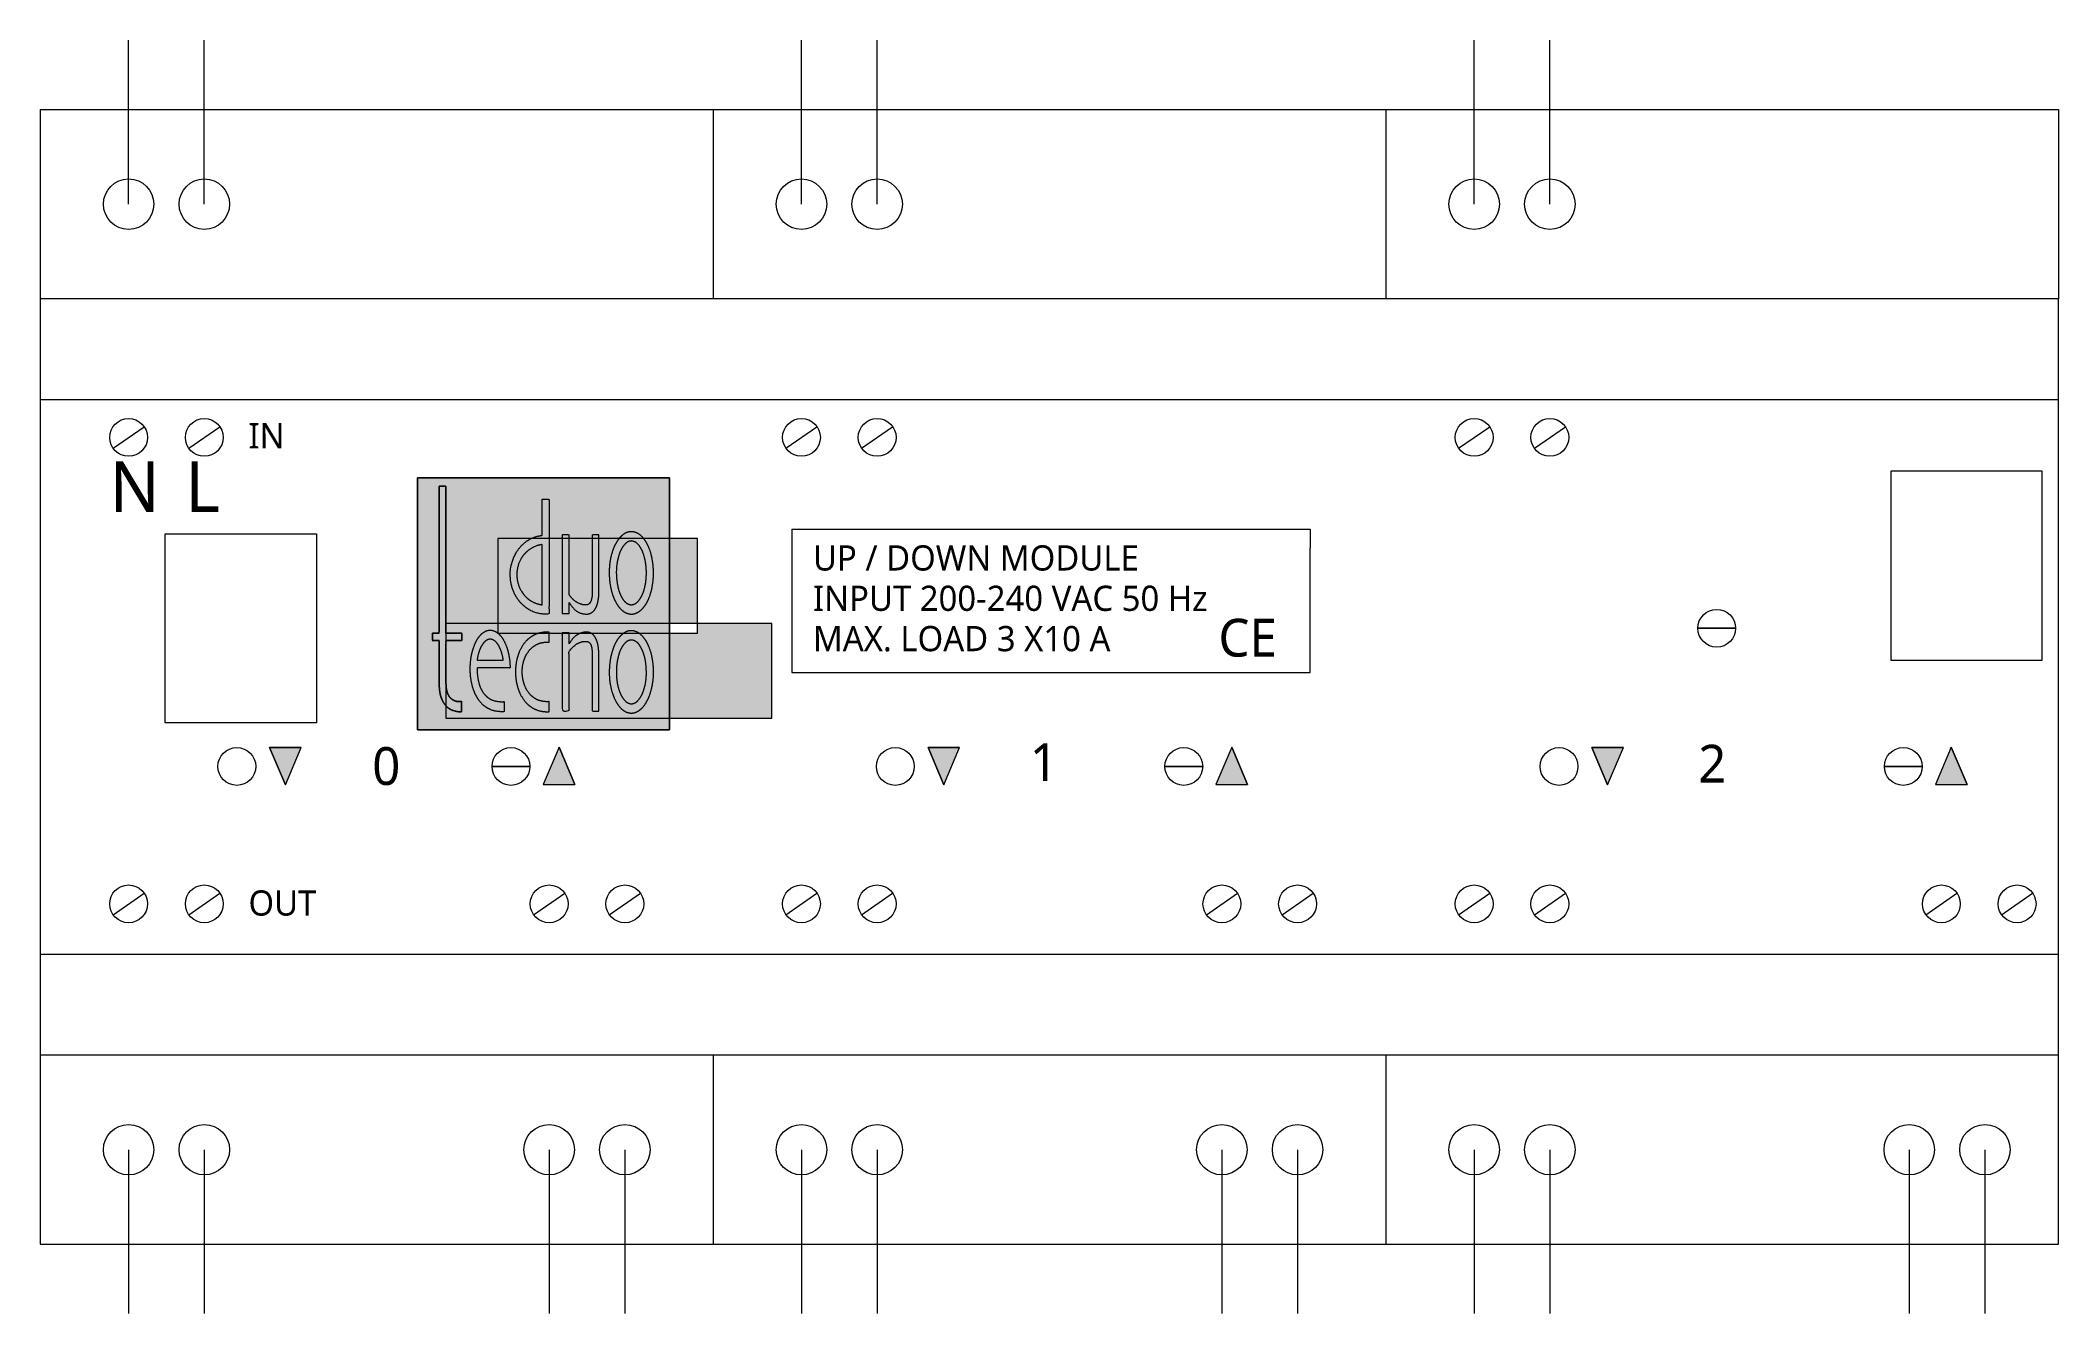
# Model space of a CAD drawing. Header units: millimetres. Extents: x 32.7 to 48.7, y 16.2 to 26.3.
import ezdxf

# ---------------------------------------------------------------- set-up
doc = ezdxf.new("R2010")
doc.units = ezdxf.units.MM
doc.header["$LTSCALE"] = 20
doc.layers.get('0').update_dxf_attribs({"lineweight": 5})
doc.layers.add('Smart box Ultra', color=7, linetype='Continuous', lineweight=5)
doc.styles.add('@Malgun Gothic', font='malgun.ttf')

msp = doc.modelspace()

# ---------------------------------------------------------------- texts
at = {"attachment_point": 7, "style": '@Malgun Gothic'}
for s, insert, char_height, line_spacing_factor in [('IN', (34.393, 23.028), 0.2, 1.004011), ('N', (33.293, 22.524), 0.4, 0.502009), ('L', (33.893, 22.524), 0.4, 0.502009), ('UP / DOWN MODULE', (38.868, 22.056), 0.2, 1.004011), ('INPUT 200-240 VAC 50 Hz', (38.868, 21.736), 0.2, 1.004011), ('MAX. LOAD 3 X10 A', (38.868, 21.415), 0.2, 1.004011), ('CE', (42.082, 21.372), 0.3, 0.669344), ('0', (35.374, 20.354), 0.3, 0.669344), ('1', (40.587, 20.389), 0.3, 0.669344), ('2', (45.886, 20.377), 0.3, 0.669344), ('OUT', (34.393, 19.319), 0.2, 1.004011)]:
    msp.add_mtext(s, dxfattribs=dict(at, insert=insert, char_height=char_height, line_spacing_factor=line_spacing_factor))

# ---------------------------------------------------------------- hatches: boundary and pattern name
at = {"linetype": 'Continuous', "lineweight": 5, "transparency": 33554687}
h = msp.add_hatch(color=256, dxfattribs=at)
h.set_gradient(color1=(255, 0, 0), color2=(255, 0, 0))
h.paths.add_polyline_path([(37.732, 20.888), (35.958, 20.888), (35.958, 21.638), (36.37, 21.638), (36.37, 21.562), (37.732, 21.562), (37.732, 20.888), (38.541, 20.888), (38.541, 21.638), (37.953, 21.638), (37.953, 22.312), (37.732, 22.312), (37.732, 22.795), (35.732, 22.795), (35.732, 20.795), (37.732, 20.795)])
h.paths.add_polyline_path([(37.732, 21.562), (37.732, 21.638), (36.37, 21.638), (36.37, 22.312), (37.732, 22.312), (37.732, 21.638), (37.953, 21.638), (37.953, 21.562)])
h = msp.add_hatch(color=256, dxfattribs=at)
h.set_gradient(color1=(0, 0, 255), color2=(5, 5, 255))
h.paths.add_polyline_path([(46.183, 21.601), (45.883, 21.601)])
h = msp.add_hatch(color=256, dxfattribs=at)
h.set_gradient(color1=(255, 255, 255))
h.paths.add_polyline_path([(34.811, 20.655), (34.561, 20.655), (34.686, 20.359)])
h = msp.add_hatch(color=256, dxfattribs=at)
h.set_gradient(color1=(255, 255, 255))
h.paths.add_polyline_path([(36.855, 20.659), (36.73, 20.363), (36.98, 20.363)])
h = msp.add_hatch(color=256, dxfattribs=at)
h.set_gradient(color1=(255, 255, 255))
h.paths.add_polyline_path([(40.031, 20.655), (39.781, 20.655), (39.906, 20.359)])
h = msp.add_hatch(color=256, dxfattribs=at)
h.set_gradient(color1=(255, 255, 255))
h.paths.add_polyline_path([(42.188, 20.659), (42.063, 20.363), (42.313, 20.363)])
h = msp.add_hatch(color=256, dxfattribs=at)
h.set_gradient(color1=(255, 255, 255))
h.paths.add_polyline_path([(45.293, 20.655), (45.043, 20.655), (45.168, 20.359)])
h = msp.add_hatch(color=256, dxfattribs=at)
h.set_gradient(color1=(255, 255, 255))
h.paths.add_polyline_path([(47.892, 20.659), (47.767, 20.363), (48.017, 20.363)])
h = msp.add_hatch(color=256, dxfattribs=at)
h.set_gradient(color1=(255, 0, 0), color2=(255, 0, 0))
h.paths.add_polyline_path([(36.624, 20.505), (36.324, 20.505)])
h = msp.add_hatch(color=256, dxfattribs=at)
h.set_gradient(color1=(255, 0, 0), color2=(255, 0, 0))
h.paths.add_polyline_path([(41.958, 20.505), (41.658, 20.505)])
h = msp.add_hatch(color=256, dxfattribs=at)
h.set_gradient(color1=(255, 0, 0), color2=(255, 0, 0))
h.paths.add_polyline_path([(47.662, 20.505), (47.362, 20.505)])
at = {"layer": 'Smart box Ultra', "linetype": 'Continuous', "lineweight": 0, "true_color": 0xcccccb, "transparency": 33554687}
for points in [[(35.959, 22.727), (35.959, 22.711), (35.959, 22.569), (35.959, 22.428), (35.959, 22.286), (35.959, 22.145), (35.959, 22.003), (35.959, 21.862), (35.959, 21.72), (35.959, 21.579), (35.959, 21.562), (35.961, 21.562), (35.976, 21.563), (35.992, 21.563), (36.007, 21.563), (36.022, 21.563), (36.037, 21.563), (36.052, 21.563), (36.068, 21.563), (36.083, 21.562), (36.085, 21.562), (36.085, 21.503), (36.083, 21.503), (36.068, 21.503), (36.052, 21.503), (36.037, 21.503), (36.022, 21.503), (36.007, 21.503), (35.992, 21.503), (35.976, 21.503), (35.961, 21.503), (35.959, 21.503), (35.959, 21.498), (35.959, 21.457), (35.959, 21.416), (35.959, 21.375), (35.959, 21.334), (35.959, 21.293), (35.959, 21.252), (35.959, 21.211), (35.959, 21.17), (35.959, 21.166), (35.959, 21.164), (35.959, 21.151), (35.96, 21.137), (35.962, 21.124), (35.964, 21.111), (35.968, 21.098), (35.973, 21.086), (35.978, 21.074), (35.984, 21.062), (35.985, 21.06), (35.986, 21.059), (35.991, 21.053), (35.996, 21.047), (36.002, 21.042), (36.008, 21.037), (36.015, 21.032), (36.022, 21.029), (36.029, 21.025), (36.037, 21.023), (36.038, 21.023), (36.039, 21.022), (36.044, 21.021), (36.05, 21.02), (36.055, 21.02), (36.061, 21.019), (36.066, 21.019), (36.072, 21.019), (36.077, 21.019), (36.083, 21.019), (36.083, 21.019), (36.083, 21.018), (36.083, 21.008), (36.083, 20.998), (36.083, 20.988), (36.083, 20.979), (36.083, 20.969), (36.083, 20.959), (36.083, 20.949), (36.083, 20.939), (36.083, 20.938), (36.081, 20.938), (36.066, 20.938), (36.052, 20.94), (36.038, 20.942), (36.024, 20.946), (36.01, 20.951), (35.998, 20.957), (35.985, 20.964), (35.973, 20.972), (35.972, 20.973), (35.971, 20.975), (35.961, 20.984), (35.952, 20.995), (35.944, 21.006), (35.936, 21.017), (35.93, 21.029), (35.924, 21.041), (35.92, 21.054), (35.916, 21.067), (35.916, 21.068), (35.915, 21.07), (35.912, 21.084), (35.91, 21.098), (35.908, 21.112), (35.907, 21.126), (35.905, 21.141), (35.905, 21.155), (35.905, 21.169), (35.905, 21.183), (35.905, 21.185), (35.905, 21.189), (35.905, 21.228), (35.905, 21.267), (35.905, 21.305), (35.905, 21.344), (35.905, 21.383), (35.905, 21.421), (35.905, 21.46), (35.905, 21.498), (35.905, 21.503), (35.851, 21.503), (35.851, 21.562), (35.852, 21.562), (35.858, 21.562), (35.865, 21.562), (35.872, 21.563), (35.878, 21.563), (35.885, 21.563), (35.891, 21.563), (35.898, 21.563), (35.904, 21.563), (35.905, 21.563), (35.905, 21.576), (35.905, 21.697), (35.905, 21.818), (35.905, 21.939), (35.905, 22.06), (35.905, 22.181), (35.905, 22.302), (35.905, 22.423), (35.905, 22.544), (35.905, 22.558), (35.905, 22.56), (35.905, 22.579), (35.905, 22.597), (35.905, 22.614), (35.905, 22.629), (35.905, 22.644), (35.905, 22.657), (35.905, 22.668), (35.905, 22.679), (35.905, 22.688), (35.905, 22.696), (35.905, 22.704), (35.905, 22.71), (35.905, 22.715), (35.905, 22.719), (35.905, 22.722), (35.905, 22.724), (35.905, 22.725), (35.905, 22.726), (35.905, 22.727), (35.905, 22.728), (35.905, 22.728), (35.905, 22.729), (35.905, 22.729), (35.905, 22.729), (35.905, 22.728), (35.905, 22.728), (35.905, 22.728), (35.905, 22.728), (35.905, 22.728), (35.905, 22.728), (35.906, 22.728), (35.906, 22.728), (35.906, 22.728), (35.906, 22.728), (35.907, 22.728), (35.907, 22.728), (35.907, 22.728), (35.906, 22.728), (35.906, 22.728), (35.906, 22.728), (35.906, 22.728), (35.906, 22.728), (35.907, 22.728), (35.909, 22.728), (35.911, 22.728), (35.913, 22.728), (35.916, 22.728), (35.92, 22.728), (35.923, 22.728), (35.927, 22.728), (35.93, 22.728), (35.934, 22.728), (35.937, 22.728), (35.94, 22.728), (35.943, 22.728), (35.946, 22.728), (35.949, 22.728), (35.952, 22.728), (35.954, 22.728), (35.955, 22.728), (35.957, 22.728), (35.958, 22.728), (35.958, 22.727), (35.959, 22.727), (35.959, 22.727), (35.959, 22.727), (35.959, 22.727), (35.959, 22.727), (35.959, 22.727), (35.959, 22.727), (35.959, 22.727)], [(36.722, 22.624), (36.722, 22.621), (36.722, 22.586), (36.722, 22.551), (36.722, 22.516), (36.722, 22.481), (36.722, 22.446), (36.722, 22.411), (36.722, 22.376), (36.722, 22.341), (36.722, 22.338), (36.72, 22.338), (36.704, 22.335), (36.688, 22.332), (36.672, 22.327), (36.656, 22.322), (36.641, 22.315), (36.626, 22.308), (36.612, 22.3), (36.598, 22.291), (36.597, 22.29), (36.595, 22.288), (36.589, 22.284), (36.583, 22.279), (36.576, 22.273), (36.57, 22.267), (36.563, 22.26), (36.556, 22.253), (36.548, 22.246), (36.541, 22.238), (36.534, 22.229), (36.527, 22.221), (36.521, 22.213), (36.515, 22.205), (36.51, 22.196), (36.506, 22.188), (36.502, 22.18), (36.499, 22.172), (36.496, 22.165), (36.494, 22.158), (36.492, 22.153), (36.49, 22.148), (36.489, 22.144), (36.487, 22.141), (36.487, 22.138), (36.486, 22.137), (36.486, 22.136), (36.485, 22.134), (36.484, 22.132), (36.483, 22.128), (36.482, 22.125), (36.481, 22.12), (36.479, 22.115), (36.478, 22.11), (36.476, 22.103), (36.475, 22.096), (36.473, 22.088), (36.472, 22.08), (36.471, 22.071), (36.47, 22.06), (36.469, 22.05), (36.468, 22.038), (36.468, 22.026), (36.468, 22.014), (36.469, 22.002), (36.47, 21.989), (36.471, 21.977), (36.473, 21.965), (36.476, 21.952), (36.479, 21.94), (36.482, 21.927), (36.486, 21.915), (36.491, 21.903), (36.496, 21.891), (36.501, 21.879), (36.507, 21.868), (36.513, 21.856), (36.52, 21.845), (36.521, 21.842), (36.523, 21.84), (36.528, 21.833), (36.533, 21.825), (36.539, 21.818), (36.546, 21.81), (36.553, 21.802), (36.56, 21.794), (36.568, 21.786), (36.577, 21.777), (36.586, 21.769), (36.597, 21.761), (36.608, 21.753), (36.62, 21.746), (36.633, 21.74), (36.647, 21.733), (36.662, 21.728), (36.678, 21.723), (36.681, 21.722), (36.682, 21.722), (36.693, 21.719), (36.705, 21.717), (36.716, 21.715), (36.728, 21.714), (36.74, 21.714), (36.751, 21.714), (36.763, 21.714), (36.775, 21.715), (36.776, 21.715), (36.776, 21.725), (36.776, 21.836), (36.776, 21.947), (36.776, 22.058), (36.776, 22.169), (36.776, 22.28), (36.776, 22.391), (36.776, 22.502), (36.776, 22.613), (36.776, 22.623), (36.776, 22.623), (36.769, 22.624), (36.764, 22.624), (36.758, 22.624), (36.753, 22.624), (36.749, 22.624), (36.745, 22.624), (36.741, 22.624), (36.737, 22.624), (36.734, 22.624), (36.732, 22.624), (36.729, 22.624), (36.727, 22.624), (36.726, 22.624), (36.725, 22.624), (36.724, 22.624), (36.723, 22.624), (36.723, 22.624), (36.723, 22.624), (36.722, 22.624), (36.722, 22.624), (36.722, 22.624), (36.722, 22.624), (36.722, 22.624), (36.722, 22.624), (36.722, 22.624), (36.722, 22.624), (36.722, 22.624), (36.722, 22.624), (36.722, 22.624), (36.722, 22.624), (36.722, 22.624)], [(36.881, 22.341), (36.935, 22.341), (36.935, 22.336), (36.935, 22.279), (36.935, 22.222), (36.935, 22.165), (36.935, 22.108), (36.935, 22.051), (36.935, 21.993), (36.935, 21.936), (36.935, 21.879), (36.935, 21.874), (36.935, 21.874), (36.935, 21.873), (36.935, 21.872), (36.935, 21.871), (36.936, 21.87), (36.936, 21.869), (36.936, 21.868), (36.937, 21.866), (36.938, 21.865), (36.938, 21.864), (36.939, 21.863), (36.94, 21.861), (36.941, 21.86), (36.942, 21.859), (36.943, 21.857), (36.944, 21.856), (36.945, 21.854), (36.945, 21.854), (36.946, 21.853), (36.952, 21.845), (36.959, 21.838), (36.965, 21.831), (36.972, 21.824), (36.979, 21.819), (36.985, 21.814), (36.992, 21.809), (36.999, 21.805), (37.006, 21.802), (37.013, 21.799), (37.019, 21.796), (37.026, 21.794), (37.032, 21.792), (37.038, 21.79), (37.044, 21.789), (37.05, 21.788), (37.051, 21.787), (37.052, 21.787), (37.053, 21.787), (37.055, 21.787), (37.057, 21.787), (37.059, 21.787), (37.061, 21.787), (37.063, 21.786), (37.066, 21.786), (37.068, 21.786), (37.07, 21.786), (37.073, 21.786), (37.075, 21.786), (37.078, 21.787), (37.081, 21.788), (37.083, 21.789), (37.086, 21.79), (37.089, 21.792), (37.089, 21.792), (37.089, 21.792), (37.094, 21.796), (37.097, 21.799), (37.101, 21.803), (37.103, 21.807), (37.106, 21.812), (37.108, 21.817), (37.11, 21.822), (37.111, 21.827), (37.111, 21.827), (37.112, 21.828), (37.113, 21.835), (37.114, 21.843), (37.116, 21.849), (37.116, 21.856), (37.117, 21.863), (37.117, 21.869), (37.118, 21.875), (37.118, 21.881), (37.118, 21.886), (37.117, 21.892), (37.117, 21.897), (37.117, 21.902), (37.117, 21.907), (37.117, 21.911), (37.117, 21.916), (37.117, 21.92), (37.117, 21.921), (37.117, 21.926), (37.117, 21.977), (37.117, 22.028), (37.117, 22.08), (37.117, 22.131), (37.117, 22.182), (37.117, 22.234), (37.117, 22.285), (37.117, 22.337), (37.117, 22.341), (37.118, 22.341), (37.124, 22.341), (37.131, 22.341), (37.138, 22.341), (37.144, 22.341), (37.151, 22.341), (37.157, 22.341), (37.164, 22.341), (37.17, 22.341), (37.171, 22.341), (37.171, 22.336), (37.171, 22.283), (37.171, 22.229), (37.171, 22.176), (37.171, 22.123), (37.171, 22.069), (37.171, 22.016), (37.171, 21.962), (37.171, 21.909), (37.171, 21.904), (37.171, 21.903), (37.171, 21.897), (37.171, 21.891), (37.171, 21.885), (37.171, 21.879), (37.171, 21.872), (37.17, 21.865), (37.17, 21.858), (37.17, 21.851), (37.169, 21.843), (37.168, 21.835), (37.167, 21.827), (37.165, 21.819), (37.163, 21.81), (37.161, 21.801), (37.158, 21.792), (37.155, 21.782), (37.155, 21.781), (37.154, 21.78), (37.152, 21.774), (37.15, 21.769), (37.148, 21.764), (37.145, 21.759), (37.142, 21.755), (37.14, 21.75), (37.137, 21.746), (37.134, 21.743), (37.131, 21.739), (37.128, 21.736), (37.125, 21.733), (37.121, 21.731), (37.118, 21.728), (37.115, 21.726), (37.112, 21.724), (37.109, 21.722), (37.108, 21.722), (37.108, 21.721), (37.104, 21.72), (37.1, 21.718), (37.097, 21.717), (37.092, 21.716), (37.088, 21.715), (37.084, 21.714), (37.079, 21.714), (37.074, 21.713), (37.069, 21.713), (37.064, 21.713), (37.058, 21.714), (37.052, 21.715), (37.047, 21.716), (37.041, 21.717), (37.034, 21.719), (37.028, 21.721), (37.027, 21.721), (37.026, 21.722), (37.021, 21.724), (37.015, 21.726), (37.009, 21.729), (37.004, 21.733), (36.998, 21.737), (36.992, 21.741), (36.986, 21.745), (36.98, 21.75), (36.974, 21.755), (36.968, 21.761), (36.962, 21.767), (36.957, 21.774), (36.951, 21.781), (36.946, 21.789), (36.941, 21.797), (36.936, 21.806), (36.935, 21.807), (36.935, 21.806), (36.935, 21.795), (36.935, 21.785), (36.935, 21.774), (36.935, 21.763), (36.935, 21.752), (36.935, 21.741), (36.935, 21.731), (36.935, 21.72), (36.935, 21.719), (36.934, 21.719), (36.928, 21.719), (36.921, 21.719), (36.915, 21.719), (36.908, 21.719), (36.902, 21.719), (36.895, 21.719), (36.888, 21.719), (36.882, 21.719), (36.881, 21.719), (36.881, 21.725), (36.881, 21.793), (36.881, 21.856), (36.881, 21.915), (36.881, 21.969), (36.881, 22.02), (36.881, 22.066), (36.881, 22.108), (36.881, 22.146), (36.881, 22.18), (36.881, 22.21), (36.881, 22.235), (36.881, 22.257), (36.881, 22.274), (36.881, 22.287), (36.881, 22.297), (36.881, 22.302), (36.881, 22.305), (36.881, 22.308), (36.881, 22.312), (36.881, 22.315), (36.881, 22.319), (36.881, 22.322), (36.881, 22.326), (36.881, 22.33), (36.881, 22.333), (36.881, 22.337), (36.881, 22.339), (36.881, 22.341), (36.881, 22.342), (36.881, 22.343), (36.881, 22.343), (36.881, 22.343), (36.881, 22.342), (36.881, 22.342), (36.881, 22.341), (36.881, 22.341), (36.881, 22.341), (36.881, 22.341), (36.881, 22.34), (36.881, 22.341), (36.881, 22.341), (36.881, 22.341), (36.881, 22.341), (36.881, 22.341), (36.881, 22.341), (36.881, 22.341), (36.881, 22.341), (36.881, 22.341), (36.881, 22.341), (36.881, 22.341), (36.881, 22.341), (36.881, 22.341), (36.881, 22.341), (36.881, 22.341), (36.881, 22.341)], [(37.59, 22.157), (37.59, 22.159), (37.587, 22.175), (37.583, 22.191), (37.578, 22.207), (37.573, 22.223), (37.567, 22.239), (37.56, 22.254), (37.553, 22.269), (37.545, 22.284), (37.544, 22.285), (37.544, 22.286), (37.541, 22.29), (37.539, 22.294), (37.536, 22.298), (37.533, 22.303), (37.53, 22.307), (37.526, 22.312), (37.523, 22.316), (37.519, 22.321), (37.515, 22.326), (37.511, 22.331), (37.506, 22.336), (37.501, 22.34), (37.495, 22.345), (37.489, 22.349), (37.482, 22.353), (37.475, 22.357), (37.474, 22.358), (37.473, 22.358), (37.466, 22.362), (37.459, 22.364), (37.451, 22.366), (37.444, 22.368), (37.436, 22.369), (37.429, 22.369), (37.421, 22.369), (37.413, 22.368), (37.412, 22.368), (37.412, 22.368), (37.403, 22.365), (37.394, 22.362), (37.385, 22.359), (37.377, 22.354), (37.37, 22.35), (37.362, 22.344), (37.355, 22.338), (37.348, 22.332), (37.348, 22.331), (37.347, 22.331), (37.339, 22.321), (37.331, 22.312), (37.324, 22.302), (37.317, 22.292), (37.311, 22.281), (37.305, 22.271), (37.3, 22.26), (37.295, 22.249), (37.294, 22.248), (37.293, 22.245), (37.286, 22.226), (37.28, 22.207), (37.274, 22.189), (37.269, 22.172), (37.265, 22.155), (37.262, 22.138), (37.26, 22.122), (37.259, 22.106), (37.258, 22.091), (37.257, 22.077), (37.256, 22.063), (37.256, 22.049), (37.256, 22.036), (37.256, 22.024), (37.256, 22.012), (37.257, 22), (37.257, 21.997), (37.257, 21.996), (37.259, 21.976), (37.261, 21.957), (37.264, 21.938), (37.268, 21.919), (37.272, 21.9), (37.277, 21.882), (37.283, 21.863), (37.29, 21.844), (37.29, 21.843), (37.291, 21.842), (37.295, 21.83), (37.301, 21.818), (37.307, 21.807), (37.313, 21.796), (37.32, 21.785), (37.327, 21.774), (37.335, 21.764), (37.344, 21.754), (37.345, 21.753), (37.345, 21.752), (37.352, 21.745), (37.359, 21.739), (37.367, 21.733), (37.375, 21.728), (37.383, 21.723), (37.392, 21.719), (37.401, 21.716), (37.411, 21.713), (37.411, 21.713), (37.412, 21.713), (37.418, 21.712), (37.424, 21.711), (37.43, 21.711), (37.435, 21.711), (37.44, 21.712), (37.445, 21.712), (37.449, 21.713), (37.454, 21.715), (37.458, 21.716), (37.462, 21.718), (37.466, 21.719), (37.47, 21.721), (37.473, 21.723), (37.476, 21.724), (37.479, 21.726), (37.482, 21.728), (37.483, 21.728), (37.484, 21.729), (37.493, 21.735), (37.501, 21.742), (37.509, 21.75), (37.517, 21.757), (37.524, 21.766), (37.53, 21.774), (37.536, 21.783), (37.542, 21.792), (37.543, 21.793), (37.543, 21.794), (37.551, 21.809), (37.558, 21.823), (37.565, 21.838), (37.571, 21.852), (37.576, 21.867), (37.581, 21.883), (37.585, 21.898), (37.588, 21.914), (37.589, 21.915), (37.589, 21.918), (37.594, 21.944), (37.598, 21.968), (37.601, 21.991), (37.603, 22.012), (37.605, 22.032), (37.605, 22.05), (37.604, 22.067), (37.603, 22.081), (37.601, 22.095), (37.599, 22.106), (37.597, 22.116), (37.596, 22.125), (37.595, 22.131), (37.594, 22.137), (37.594, 22.14), (37.593, 22.142), (37.593, 22.143), (37.593, 22.145), (37.593, 22.146), (37.592, 22.147), (37.592, 22.149), (37.592, 22.15), (37.592, 22.152), (37.591, 22.153), (37.591, 22.154), (37.591, 22.156), (37.591, 22.157), (37.59, 22.157), (37.59, 22.158), (37.59, 22.158), (37.59, 22.158), (37.59, 22.158), (37.59, 22.158), (37.59, 22.158), (37.59, 22.158), (37.59, 22.158), (37.59, 22.157), (37.59, 22.157), (37.59, 22.157), (37.59, 22.157), (37.59, 22.157), (37.59, 22.157), (37.59, 22.157), (37.59, 22.157), (37.59, 22.157), (37.59, 22.157), (37.59, 22.157)], [(36.292, 21.051), (36.291, 21.052), (36.284, 21.058), (36.277, 21.064), (36.271, 21.07), (36.265, 21.076), (36.26, 21.082), (36.256, 21.088), (36.251, 21.094), (36.248, 21.1), (36.245, 21.106), (36.241, 21.112), (36.239, 21.117), (36.236, 21.123), (36.233, 21.128), (36.231, 21.133), (36.229, 21.138), (36.227, 21.143), (36.227, 21.144), (36.226, 21.146), (36.221, 21.163), (36.217, 21.18), (36.213, 21.197), (36.21, 21.214), (36.208, 21.232), (36.206, 21.249), (36.206, 21.267), (36.205, 21.285), (36.206, 21.286), (36.208, 21.286), (36.24, 21.286), (36.272, 21.286), (36.304, 21.286), (36.336, 21.286), (36.368, 21.286), (36.4, 21.286), (36.432, 21.286), (36.464, 21.286), (36.467, 21.286), (36.467, 21.288), (36.466, 21.307), (36.465, 21.326), (36.463, 21.346), (36.461, 21.365), (36.458, 21.383), (36.454, 21.402), (36.449, 21.421), (36.444, 21.44), (36.444, 21.441), (36.443, 21.442), (36.44, 21.452), (36.437, 21.461), (36.433, 21.47), (36.43, 21.478), (36.426, 21.486), (36.422, 21.494), (36.419, 21.501), (36.415, 21.508), (36.411, 21.514), (36.407, 21.52), (36.403, 21.526), (36.399, 21.532), (36.395, 21.537), (36.391, 21.542), (36.387, 21.546), (36.383, 21.551), (36.382, 21.552), (36.382, 21.552), (36.377, 21.557), (36.373, 21.561), (36.368, 21.564), (36.364, 21.568), (36.359, 21.571), (36.355, 21.574), (36.35, 21.576), (36.346, 21.578), (36.341, 21.58), (36.337, 21.581), (36.333, 21.582), (36.329, 21.583), (36.325, 21.584), (36.321, 21.585), (36.317, 21.586), (36.314, 21.586), (36.313, 21.586), (36.312, 21.586), (36.309, 21.586), (36.306, 21.586), (36.302, 21.586), (36.299, 21.585), (36.295, 21.584), (36.291, 21.584), (36.287, 21.583), (36.283, 21.582), (36.279, 21.58), (36.275, 21.579), (36.271, 21.577), (36.266, 21.575), (36.262, 21.572), (36.258, 21.569), (36.253, 21.566), (36.249, 21.563), (36.248, 21.562), (36.248, 21.562), (36.24, 21.555), (36.233, 21.548), (36.227, 21.54), (36.22, 21.533), (36.214, 21.525), (36.209, 21.516), (36.204, 21.508), (36.199, 21.499), (36.199, 21.498), (36.198, 21.497), (36.191, 21.483), (36.185, 21.468), (36.18, 21.453), (36.174, 21.439), (36.17, 21.424), (36.166, 21.408), (36.163, 21.393), (36.16, 21.378), (36.159, 21.376), (36.159, 21.375), (36.157, 21.357), (36.155, 21.339), (36.153, 21.322), (36.152, 21.304), (36.151, 21.286), (36.152, 21.269), (36.152, 21.251), (36.153, 21.233), (36.153, 21.231), (36.154, 21.229), (36.154, 21.221), (36.155, 21.212), (36.157, 21.202), (36.158, 21.192), (36.16, 21.182), (36.162, 21.172), (36.164, 21.161), (36.166, 21.149), (36.169, 21.138), (36.172, 21.126), (36.176, 21.114), (36.181, 21.101), (36.187, 21.088), (36.193, 21.075), (36.2, 21.062), (36.208, 21.048), (36.209, 21.047), (36.209, 21.046), (36.212, 21.041), (36.216, 21.036), (36.219, 21.031), (36.223, 21.026), (36.227, 21.021), (36.231, 21.016), (36.236, 21.01), (36.24, 21.005), (36.246, 20.999), (36.251, 20.994), (36.258, 20.988), (36.264, 20.983), (36.271, 20.978), (36.279, 20.973), (36.287, 20.968), (36.296, 20.963), (36.297, 20.963), (36.298, 20.962), (36.308, 20.958), (36.316, 20.954), (36.325, 20.951), (36.334, 20.948), (36.342, 20.946), (36.35, 20.944), (36.358, 20.942), (36.365, 20.941), (36.373, 20.941), (36.38, 20.94), (36.387, 20.94), (36.394, 20.939), (36.4, 20.939), (36.406, 20.939), (36.412, 20.939), (36.418, 20.939), (36.419, 20.939), (36.419, 20.94), (36.419, 20.95), (36.419, 20.96), (36.419, 20.969), (36.419, 20.979), (36.419, 20.989), (36.419, 20.999), (36.419, 21.009), (36.419, 21.018), (36.419, 21.019), (36.418, 21.019), (36.409, 21.019), (36.4, 21.019), (36.391, 21.019), (36.382, 21.019), (36.374, 21.02), (36.366, 21.021), (36.359, 21.023), (36.352, 21.024), (36.345, 21.026), (36.338, 21.028), (36.333, 21.03), (36.327, 21.032), (36.323, 21.034), (36.318, 21.036), (36.315, 21.037), (36.311, 21.039), (36.309, 21.041), (36.306, 21.042), (36.304, 21.044), (36.302, 21.045), (36.3, 21.046), (36.298, 21.047), (36.297, 21.048), (36.296, 21.049), (36.295, 21.05), (36.294, 21.05), (36.293, 21.051), (36.293, 21.051), (36.292, 21.051), (36.292, 21.051), (36.292, 21.051), (36.292, 21.051), (36.292, 21.051), (36.292, 21.051), (36.292, 21.051), (36.292, 21.051), (36.292, 21.051), (36.292, 21.051), (36.292, 21.051), (36.292, 21.051), (36.292, 21.051), (36.292, 21.051), (36.292, 21.051), (36.292, 21.051), (36.292, 21.051), (36.292, 21.051), (36.292, 21.051)], [(36.631, 21.531), (36.632, 21.532), (36.643, 21.539), (36.653, 21.545), (36.663, 21.55), (36.673, 21.555), (36.682, 21.558), (36.692, 21.562), (36.701, 21.564), (36.711, 21.566), (36.72, 21.567), (36.729, 21.568), (36.737, 21.569), (36.745, 21.57), (36.753, 21.57), (36.761, 21.571), (36.768, 21.571), (36.775, 21.57), (36.777, 21.57), (36.777, 21.569), (36.777, 21.559), (36.777, 21.55), (36.777, 21.54), (36.777, 21.53), (36.777, 21.52), (36.777, 21.511), (36.777, 21.501), (36.777, 21.491), (36.777, 21.491), (36.776, 21.491), (36.763, 21.491), (36.75, 21.491), (36.738, 21.49), (36.725, 21.488), (36.713, 21.485), (36.701, 21.482), (36.69, 21.478), (36.678, 21.473), (36.677, 21.472), (36.676, 21.471), (36.667, 21.466), (36.658, 21.461), (36.65, 21.456), (36.643, 21.45), (36.636, 21.444), (36.63, 21.438), (36.624, 21.432), (36.619, 21.426), (36.615, 21.42), (36.611, 21.414), (36.607, 21.408), (36.603, 21.402), (36.6, 21.397), (36.596, 21.391), (36.594, 21.386), (36.591, 21.381), (36.59, 21.38), (36.589, 21.378), (36.586, 21.369), (36.583, 21.36), (36.579, 21.351), (36.576, 21.341), (36.574, 21.331), (36.571, 21.32), (36.568, 21.309), (36.566, 21.297), (36.564, 21.285), (36.563, 21.272), (36.563, 21.259), (36.563, 21.246), (36.564, 21.231), (36.566, 21.217), (36.568, 21.202), (36.571, 21.186), (36.572, 21.184), (36.572, 21.182), (36.575, 21.172), (36.578, 21.162), (36.581, 21.153), (36.584, 21.144), (36.587, 21.135), (36.591, 21.127), (36.595, 21.12), (36.599, 21.113), (36.604, 21.106), (36.608, 21.1), (36.612, 21.093), (36.617, 21.088), (36.621, 21.082), (36.625, 21.077), (36.63, 21.073), (36.634, 21.068), (36.635, 21.067), (36.636, 21.067), (36.645, 21.059), (36.654, 21.051), (36.664, 21.045), (36.675, 21.039), (36.685, 21.034), (36.696, 21.029), (36.708, 21.026), (36.72, 21.023), (36.721, 21.023), (36.721, 21.022), (36.728, 21.021), (36.735, 21.02), (36.742, 21.02), (36.748, 21.019), (36.755, 21.019), (36.762, 21.019), (36.769, 21.019), (36.776, 21.019), (36.777, 21.019), (36.777, 20.94), (36.775, 20.94), (36.769, 20.939), (36.763, 20.939), (36.756, 20.939), (36.749, 20.94), (36.742, 20.94), (36.735, 20.94), (36.727, 20.941), (36.719, 20.942), (36.711, 20.943), (36.703, 20.945), (36.694, 20.948), (36.686, 20.95), (36.677, 20.954), (36.668, 20.958), (36.659, 20.962), (36.649, 20.967), (36.648, 20.968), (36.646, 20.969), (36.632, 20.978), (36.62, 20.987), (36.608, 20.996), (36.598, 21.006), (36.588, 21.015), (36.58, 21.025), (36.572, 21.035), (36.566, 21.045), (36.561, 21.055), (36.556, 21.064), (36.551, 21.073), (36.547, 21.082), (36.543, 21.09), (36.539, 21.098), (36.536, 21.106), (36.533, 21.113), (36.533, 21.115), (36.532, 21.117), (36.528, 21.128), (36.525, 21.14), (36.522, 21.152), (36.519, 21.165), (36.517, 21.178), (36.514, 21.192), (36.512, 21.207), (36.51, 21.222), (36.509, 21.238), (36.508, 21.254), (36.509, 21.271), (36.51, 21.288), (36.512, 21.306), (36.515, 21.325), (36.519, 21.344), (36.523, 21.364), (36.524, 21.367), (36.524, 21.369), (36.528, 21.382), (36.532, 21.395), (36.537, 21.407), (36.542, 21.419), (36.547, 21.43), (36.552, 21.44), (36.558, 21.45), (36.564, 21.46), (36.57, 21.468), (36.576, 21.476), (36.581, 21.484), (36.586, 21.49), (36.591, 21.496), (36.595, 21.501), (36.599, 21.505), (36.603, 21.509), (36.606, 21.512), (36.609, 21.514), (36.612, 21.516), (36.615, 21.518), (36.617, 21.52), (36.618, 21.522), (36.62, 21.523), (36.621, 21.523), (36.621, 21.524), (36.622, 21.525), (36.623, 21.525), (36.624, 21.526), (36.625, 21.527), (36.626, 21.528), (36.627, 21.528), (36.628, 21.529), (36.629, 21.53), (36.63, 21.53), (36.63, 21.531), (36.631, 21.531), (36.631, 21.531), (36.631, 21.532), (36.632, 21.532), (36.631, 21.532), (36.631, 21.531), (36.631, 21.531), (36.631, 21.531), (36.631, 21.531), (36.631, 21.531), (36.631, 21.531), (36.631, 21.531), (36.631, 21.531), (36.631, 21.531), (36.631, 21.531), (36.631, 21.531), (36.631, 21.531), (36.631, 21.531), (36.631, 21.531), (36.631, 21.531)], [(37.008, 21.554), (37.009, 21.554), (37.015, 21.558), (37.021, 21.56), (37.027, 21.563), (37.033, 21.565), (37.038, 21.567), (37.044, 21.568), (37.05, 21.569), (37.055, 21.57), (37.06, 21.57), (37.065, 21.57), (37.07, 21.57), (37.075, 21.57), (37.079, 21.57), (37.083, 21.57), (37.087, 21.569), (37.091, 21.568), (37.092, 21.568), (37.093, 21.568), (37.099, 21.566), (37.105, 21.564), (37.11, 21.562), (37.115, 21.559), (37.119, 21.556), (37.123, 21.553), (37.127, 21.55), (37.13, 21.546), (37.133, 21.542), (37.136, 21.539), (37.138, 21.535), (37.14, 21.532), (37.142, 21.529), (37.144, 21.525), (37.146, 21.522), (37.148, 21.519), (37.148, 21.518), (37.149, 21.517), (37.152, 21.508), (37.156, 21.499), (37.159, 21.491), (37.161, 21.482), (37.163, 21.474), (37.165, 21.466), (37.167, 21.458), (37.167, 21.451), (37.168, 21.444), (37.169, 21.437), (37.169, 21.43), (37.17, 21.424), (37.17, 21.417), (37.171, 21.411), (37.171, 21.406), (37.171, 21.4), (37.171, 21.399), (37.171, 21.394), (37.171, 21.338), (37.171, 21.282), (37.171, 21.227), (37.171, 21.171), (37.171, 21.115), (37.171, 21.059), (37.171, 21.004), (37.171, 20.948), (37.171, 20.943), (37.17, 20.943), (37.164, 20.943), (37.157, 20.943), (37.151, 20.943), (37.144, 20.943), (37.138, 20.943), (37.131, 20.943), (37.124, 20.943), (37.118, 20.943), (37.117, 20.943), (37.117, 20.948), (37.117, 21.005), (37.117, 21.063), (37.117, 21.121), (37.117, 21.178), (37.117, 21.236), (37.117, 21.293), (37.117, 21.351), (37.117, 21.409), (37.117, 21.414), (37.117, 21.414), (37.117, 21.422), (37.117, 21.43), (37.116, 21.437), (37.114, 21.445), (37.113, 21.452), (37.111, 21.459), (37.108, 21.467), (37.105, 21.474), (37.105, 21.474), (37.105, 21.475), (37.104, 21.476), (37.103, 21.478), (37.102, 21.479), (37.101, 21.481), (37.099, 21.483), (37.098, 21.484), (37.096, 21.486), (37.095, 21.488), (37.093, 21.49), (37.091, 21.491), (37.089, 21.493), (37.087, 21.494), (37.084, 21.495), (37.081, 21.496), (37.078, 21.496), (37.075, 21.497), (37.075, 21.497), (37.074, 21.497), (37.067, 21.497), (37.059, 21.497), (37.052, 21.496), (37.045, 21.495), (37.038, 21.494), (37.031, 21.492), (37.024, 21.49), (37.017, 21.487), (37.016, 21.487), (37.015, 21.487), (37.004, 21.481), (36.994, 21.475), (36.984, 21.468), (36.975, 21.461), (36.966, 21.453), (36.957, 21.444), (36.95, 21.435), (36.942, 21.426), (36.942, 21.425), (36.942, 21.425), (36.94, 21.423), (36.939, 21.421), (36.938, 21.42), (36.937, 21.418), (36.936, 21.416), (36.936, 21.414), (36.935, 21.412), (36.935, 21.409), (36.935, 21.409), (36.935, 20.943), (36.881, 20.943), (36.881, 21.565), (36.882, 21.565), (36.888, 21.565), (36.895, 21.565), (36.902, 21.565), (36.908, 21.565), (36.915, 21.565), (36.921, 21.565), (36.928, 21.565), (36.934, 21.565), (36.935, 21.565), (36.935, 21.564), (36.935, 21.553), (36.935, 21.542), (36.935, 21.532), (36.935, 21.521), (36.935, 21.51), (36.935, 21.499), (36.935, 21.489), (36.935, 21.478), (36.935, 21.477), (36.936, 21.478), (36.939, 21.484), (36.943, 21.49), (36.947, 21.496), (36.951, 21.502), (36.955, 21.507), (36.959, 21.512), (36.963, 21.517), (36.967, 21.521), (36.971, 21.525), (36.974, 21.529), (36.978, 21.532), (36.981, 21.535), (36.984, 21.538), (36.987, 21.541), (36.99, 21.543), (36.992, 21.544), (36.994, 21.546), (36.996, 21.547), (36.998, 21.548), (37, 21.549), (37.001, 21.55), (37.003, 21.551), (37.004, 21.552), (37.005, 21.552), (37.006, 21.553), (37.006, 21.553), (37.007, 21.554), (37.007, 21.554), (37.008, 21.554), (37.008, 21.554), (37.008, 21.554), (37.008, 21.554), (37.008, 21.554), (37.008, 21.554), (37.008, 21.554), (37.008, 21.554), (37.008, 21.554), (37.008, 21.554), (37.008, 21.554), (37.008, 21.554), (37.008, 21.554), (37.008, 21.554), (37.008, 21.554), (37.008, 21.554), (37.008, 21.554), (37.008, 21.554), (37.008, 21.554)], [(37.596, 21.337), (37.596, 21.339), (37.593, 21.359), (37.589, 21.379), (37.584, 21.399), (37.579, 21.418), (37.572, 21.437), (37.565, 21.456), (37.557, 21.475), (37.548, 21.493), (37.547, 21.495), (37.546, 21.496), (37.542, 21.503), (37.538, 21.509), (37.534, 21.515), (37.53, 21.521), (37.526, 21.527), (37.522, 21.532), (37.518, 21.537), (37.514, 21.541), (37.51, 21.545), (37.505, 21.549), (37.501, 21.553), (37.497, 21.557), (37.493, 21.56), (37.489, 21.563), (37.485, 21.565), (37.482, 21.568), (37.481, 21.569), (37.48, 21.569), (37.477, 21.571), (37.474, 21.572), (37.47, 21.574), (37.467, 21.576), (37.463, 21.577), (37.459, 21.579), (37.455, 21.58), (37.451, 21.581), (37.446, 21.583), (37.442, 21.584), (37.437, 21.584), (37.431, 21.584), (37.426, 21.584), (37.421, 21.584), (37.415, 21.583), (37.409, 21.582), (37.408, 21.582), (37.407, 21.581), (37.4, 21.579), (37.394, 21.577), (37.388, 21.575), (37.382, 21.572), (37.377, 21.569), (37.372, 21.566), (37.368, 21.563), (37.363, 21.56), (37.36, 21.556), (37.356, 21.553), (37.352, 21.55), (37.349, 21.547), (37.346, 21.544), (37.343, 21.54), (37.34, 21.537), (37.338, 21.535), (37.337, 21.534), (37.336, 21.533), (37.328, 21.522), (37.321, 21.511), (37.314, 21.5), (37.307, 21.488), (37.301, 21.476), (37.295, 21.464), (37.29, 21.452), (37.285, 21.439), (37.285, 21.438), (37.284, 21.436), (37.281, 21.426), (37.278, 21.415), (37.275, 21.404), (37.272, 21.393), (37.269, 21.381), (37.267, 21.369), (37.264, 21.356), (37.262, 21.342), (37.26, 21.328), (37.258, 21.314), (37.257, 21.298), (37.256, 21.283), (37.256, 21.266), (37.256, 21.249), (37.256, 21.231), (37.257, 21.213), (37.257, 21.211), (37.257, 21.209), (37.259, 21.188), (37.262, 21.167), (37.265, 21.146), (37.269, 21.126), (37.275, 21.106), (37.281, 21.086), (37.287, 21.066), (37.295, 21.046), (37.296, 21.045), (37.296, 21.044), (37.298, 21.039), (37.3, 21.034), (37.303, 21.03), (37.305, 21.025), (37.308, 21.02), (37.311, 21.014), (37.314, 21.009), (37.317, 21.003), (37.32, 20.997), (37.324, 20.992), (37.329, 20.986), (37.333, 20.98), (37.338, 20.974), (37.344, 20.968), (37.35, 20.962), (37.356, 20.956), (37.357, 20.955), (37.358, 20.955), (37.363, 20.951), (37.368, 20.947), (37.372, 20.944), (37.377, 20.941), (37.382, 20.938), (37.386, 20.936), (37.391, 20.934), (37.396, 20.932), (37.4, 20.931), (37.405, 20.929), (37.409, 20.928), (37.413, 20.928), (37.417, 20.927), (37.421, 20.926), (37.425, 20.926), (37.428, 20.926), (37.429, 20.926), (37.43, 20.926), (37.436, 20.926), (37.442, 20.927), (37.448, 20.928), (37.454, 20.929), (37.459, 20.931), (37.464, 20.932), (37.468, 20.934), (37.473, 20.937), (37.477, 20.939), (37.481, 20.941), (37.484, 20.944), (37.488, 20.946), (37.491, 20.948), (37.494, 20.951), (37.497, 20.953), (37.5, 20.955), (37.5, 20.956), (37.501, 20.956), (37.509, 20.964), (37.516, 20.972), (37.523, 20.98), (37.529, 20.988), (37.536, 20.997), (37.541, 21.006), (37.547, 21.015), (37.552, 21.024), (37.552, 21.025), (37.553, 21.026), (37.56, 21.04), (37.566, 21.055), (37.571, 21.07), (37.577, 21.084), (37.581, 21.099), (37.585, 21.115), (37.589, 21.13), (37.592, 21.145), (37.592, 21.147), (37.592, 21.149), (37.596, 21.169), (37.599, 21.189), (37.601, 21.207), (37.602, 21.223), (37.603, 21.239), (37.604, 21.253), (37.603, 21.266), (37.603, 21.278), (37.602, 21.288), (37.601, 21.297), (37.6, 21.305), (37.599, 21.312), (37.599, 21.317), (37.598, 21.321), (37.598, 21.324), (37.598, 21.325), (37.598, 21.326), (37.597, 21.327), (37.597, 21.328), (37.597, 21.329), (37.597, 21.331), (37.597, 21.332), (37.597, 21.333), (37.597, 21.334), (37.597, 21.335), (37.596, 21.336), (37.596, 21.337), (37.596, 21.337), (37.596, 21.338), (37.596, 21.338), (37.596, 21.338), (37.596, 21.338), (37.596, 21.338), (37.596, 21.338), (37.596, 21.338), (37.596, 21.337), (37.596, 21.337), (37.596, 21.337), (37.596, 21.338), (37.596, 21.338), (37.596, 21.338), (37.596, 21.338), (37.596, 21.338), (37.596, 21.338), (37.596, 21.338), (37.596, 21.338), (37.596, 21.338)]]:
    msp.add_hatch(color=254, dxfattribs=at).paths.add_polyline_path(points)

# ---------------------------------------------------------------- linework, layer by layer
at = {"color": 7, "lineweight": 15}
for p, q in [((33.443, 24.965), (33.443, 26.265)), ((34.043, 24.965), (34.043, 26.265)), ((38.777, 24.965), (38.777, 26.265)), ((39.377, 24.965), (39.377, 26.265)), ((44.11, 24.965), (44.11, 26.265)), ((44.71, 24.965), (44.71, 26.265)), ((32.743, 25.715), (48.743, 25.715)), ((32.743, 25.715), (32.743, 16.715)), ((32.743, 25.715), (48.743, 25.715)), ((32.743, 25.715), (32.743, 16.715)), ((38.077, 25.715), (38.077, 24.215)), ((43.41, 25.715), (43.41, 24.215)), ((48.743, 25.715), (48.743, 24.215)), ((48.743, 25.715), (48.743, 24.215)), ((48.743, 24.215), (32.743, 24.215)), ((32.743, 24.215), (32.743, 23.415)), ((48.743, 24.215), (32.743, 24.215)), ((32.743, 24.215), (32.743, 23.415)), ((48.743, 16.715), (48.743, 24.215)), ((48.743, 16.715), (48.743, 24.215)), ((32.743, 23.415), (48.743, 23.415)), ((33.32, 23.029), (33.567, 23.2)), ((33.92, 23.029), (34.167, 23.2)), ((38.653, 23.029), (38.9, 23.2)), ((39.253, 23.029), (39.5, 23.2)), ((43.987, 23.029), (44.233, 23.2)), ((44.587, 23.029), (44.833, 23.2)), ((35.732, 20.795), (35.732, 22.795)), ((35.732, 22.795), (37.732, 22.795)), ((37.732, 22.795), (37.732, 20.795)), ((48.614, 22.847), (47.414, 22.847)), ((47.414, 22.847), (47.414, 21.347)), ((48.614, 22.097), (48.614, 22.847)), ((33.732, 21.601), (33.732, 22.351)), ((33.732, 22.351), (34.932, 22.351)), ((34.932, 22.351), (34.932, 20.851)), ((38.7, 22.387), (38.7, 21.251)), ((38.7, 22.387), (42.81, 22.387)), ((42.81, 22.387), (42.81, 22.236)), ((42.81, 21.251), (42.81, 22.236)), ((48.614, 21.347), (48.614, 22.097)), ((33.732, 20.851), (33.732, 21.601)), ((47.414, 21.347), (48.614, 21.347)), ((38.7, 21.251), (42.81, 21.251)), ((34.932, 20.851), (33.732, 20.851)), ((34.561, 20.655), (34.811, 20.655)), ((34.686, 20.359), (34.561, 20.655)), ((34.686, 20.359), (34.811, 20.655)), ((37.732, 20.795), (35.732, 20.795)), ((36.855, 20.659), (36.73, 20.363)), ((36.855, 20.659), (36.98, 20.363)), ((39.781, 20.655), (40.031, 20.655)), ((39.906, 20.359), (39.781, 20.655)), ((39.906, 20.359), (40.031, 20.655)), ((42.188, 20.659), (42.063, 20.363)), ((42.188, 20.659), (42.313, 20.363)), ((45.043, 20.655), (45.293, 20.655)), ((45.168, 20.359), (45.043, 20.655)), ((45.168, 20.359), (45.293, 20.655)), ((47.892, 20.659), (47.767, 20.363)), ((47.892, 20.659), (48.017, 20.363)), ((36.73, 20.363), (36.98, 20.363)), ((42.063, 20.363), (42.313, 20.363)), ((47.767, 20.363), (48.017, 20.363)), ((33.32, 19.329), (33.567, 19.5)), ((33.92, 19.329), (34.167, 19.5)), ((36.653, 19.329), (36.9, 19.5)), ((37.253, 19.329), (37.5, 19.5)), ((38.653, 19.329), (38.9, 19.5)), ((39.253, 19.329), (39.5, 19.5)), ((41.987, 19.329), (42.233, 19.5)), ((42.587, 19.329), (42.833, 19.5)), ((43.987, 19.329), (44.233, 19.5)), ((44.587, 19.329), (44.833, 19.5)), ((47.691, 19.329), (47.937, 19.5)), ((48.291, 19.329), (48.537, 19.5)), ((32.743, 19.015), (48.743, 19.015)), ((32.743, 19.015), (48.743, 19.015)), ((48.743, 18.215), (32.743, 18.215)), ((48.743, 18.215), (32.743, 18.215)), ((38.077, 18.215), (38.077, 16.715)), ((43.41, 18.215), (43.41, 16.715)), ((33.443, 17.465), (33.443, 16.165)), ((34.043, 17.465), (34.043, 16.165)), ((36.777, 17.465), (36.777, 16.165)), ((37.377, 17.465), (37.377, 16.165)), ((38.777, 17.465), (38.777, 16.165)), ((39.377, 17.465), (39.377, 16.165)), ((42.11, 17.465), (42.11, 16.165)), ((42.71, 17.465), (42.71, 16.165)), ((44.11, 17.465), (44.11, 16.165)), ((44.71, 17.465), (44.71, 16.165)), ((47.559, 17.465), (47.559, 16.165)), ((48.159, 17.465), (48.159, 16.165)), ((32.743, 16.715), (48.743, 16.715))]:
    msp.add_line(p, q, dxfattribs=at)
at = {"color": 7, "lineweight": 5, "flags": 128}
for points in [[(35.732, 22.795), (35.732, 20.795), (37.732, 20.795), (37.732, 22.795)], [(35.732, 22.795), (35.732, 20.795), (37.732, 20.795), (37.732, 22.795)], [(36.37, 21.562), (37.953, 21.562), (37.953, 22.312), (36.37, 22.312)], [(35.958, 20.888), (38.541, 20.888), (38.541, 21.638), (35.958, 21.638)], [(46.183, 21.601), (45.883, 21.601), (45.883, 21.601), (46.183, 21.601)], [(34.811, 20.655), (34.561, 20.655), (34.686, 20.359)], [(36.855, 20.659), (36.73, 20.363), (36.98, 20.363)], [(40.031, 20.655), (39.781, 20.655), (39.906, 20.359)], [(42.188, 20.659), (42.063, 20.363), (42.313, 20.363)], [(45.293, 20.655), (45.043, 20.655), (45.168, 20.359)], [(47.892, 20.659), (47.767, 20.363), (48.017, 20.363)], [(36.624, 20.505), (36.324, 20.505), (36.324, 20.505), (36.624, 20.505)], [(41.958, 20.505), (41.658, 20.505), (41.658, 20.505), (41.958, 20.505)], [(47.662, 20.505), (47.362, 20.505), (47.362, 20.505), (47.662, 20.505)]]:
    msp.add_lwpolyline(points, close=True, dxfattribs=at)
at = {"flags": 128}
for points in [[(35.732, 22.795), (35.732, 20.795), (35.732, 20.795), (37.732, 20.795), (37.732, 20.795), (37.732, 22.795), (37.732, 22.795), (35.732, 22.795), (35.732, 22.795), (35.732, 22.795)], [(35.732, 22.795), (35.732, 20.795), (37.732, 20.795), (37.732, 22.795)], [(36.37, 21.562), (37.953, 21.562), (37.953, 21.562), (37.953, 22.312), (37.953, 22.312), (36.37, 22.312), (36.37, 22.312), (36.37, 21.562), (36.37, 21.562), (36.37, 21.562)], [(35.958, 20.888), (38.541, 20.888), (38.541, 20.888), (38.541, 21.638), (38.541, 21.638), (35.958, 21.638), (35.958, 21.638), (35.958, 20.888)], [(46.183, 21.601), (45.883, 21.601), (45.883, 21.601), (46.183, 21.601)], [(34.811, 20.655), (34.561, 20.655), (34.686, 20.359)], [(36.855, 20.659), (36.73, 20.363), (36.98, 20.363)], [(40.031, 20.655), (39.781, 20.655), (39.906, 20.359)], [(42.188, 20.659), (42.063, 20.363), (42.313, 20.363)], [(45.293, 20.655), (45.043, 20.655), (45.168, 20.359)], [(47.892, 20.659), (47.767, 20.363), (48.017, 20.363)], [(36.624, 20.505), (36.324, 20.505), (36.324, 20.505), (36.624, 20.505)], [(41.958, 20.505), (41.658, 20.505), (41.658, 20.505), (41.958, 20.505), (41.958, 20.505), (41.958, 20.505)], [(47.662, 20.505), (47.362, 20.505), (47.362, 20.505), (47.662, 20.505), (47.662, 20.505), (47.662, 20.505)]]:
    msp.add_lwpolyline(points, close=True, dxfattribs=at)
at = {"color": 7, "lineweight": 15, "flags": 128}
msp.add_lwpolyline([(35.732, 20.795), (35.732, 22.795), (37.732, 22.795), (37.732, 20.795)], close=True, dxfattribs=at)
at = {"color": 7, "lineweight": 15}
for centre, radius in [((33.443, 24.965), 0.2), ((34.043, 24.965), 0.2), ((38.777, 24.965), 0.2), ((39.377, 24.965), 0.2), ((44.11, 24.965), 0.2), ((44.71, 24.965), 0.2), ((33.443, 23.115), 0.15), ((34.043, 23.115), 0.15), ((38.777, 23.115), 0.15), ((39.377, 23.115), 0.15), ((44.11, 23.115), 0.15), ((44.71, 23.115), 0.15), ((46.033, 21.601), 0.15), ((34.301, 20.505), 0.15), ((36.474, 20.505), 0.15), ((39.521, 20.505), 0.15), ((41.808, 20.505), 0.15), ((44.783, 20.505), 0.15), ((47.512, 20.505), 0.15), ((33.443, 19.415), 0.15), ((34.043, 19.415), 0.15), ((36.777, 19.415), 0.15), ((37.377, 19.415), 0.15), ((38.777, 19.415), 0.15), ((39.377, 19.415), 0.15), ((42.11, 19.415), 0.15), ((42.71, 19.415), 0.15), ((44.11, 19.415), 0.15), ((44.71, 19.415), 0.15), ((47.814, 19.415), 0.15), ((48.414, 19.415), 0.15), ((33.443, 17.465), 0.2), ((34.043, 17.465), 0.2), ((36.777, 17.465), 0.2), ((37.377, 17.465), 0.2), ((38.777, 17.465), 0.2), ((39.377, 17.465), 0.2), ((42.11, 17.465), 0.2), ((42.71, 17.465), 0.2), ((44.11, 17.465), 0.2), ((44.71, 17.465), 0.2), ((47.559, 17.465), 0.2), ((48.159, 17.465), 0.2)]:
    msp.add_circle(centre, radius, dxfattribs=at)
at = {"color": 240, "linetype": 'Continuous', "true_color": 0xed1f24, "transparency": 33554687}
msp.add_solid([(35.732, 22.795), (35.732, 20.795), (37.732, 22.795), (37.732, 20.795)], dxfattribs=at)
at = {"layer": 'Smart box Ultra', "color": 7, "lineweight": 15}
for points, knots in [([(35.959, 22.727), (35.959, 22.436), (35.959, 21.854), (35.959, 21.562), (35.991, 21.563), (36.053, 21.563), (36.085, 21.562), (36.085, 21.533), (36.085, 21.503), (36.053, 21.503), (35.991, 21.503), (35.959, 21.503), (35.959, 21.419), (35.959, 21.25), (35.959, 21.166), (35.959, 21.139), (35.969, 21.084), (35.985, 21.06), (35.994, 21.047), (36.022, 21.027), (36.038, 21.023), (36.049, 21.019), (36.072, 21.019), (36.083, 21.019), (36.083, 20.999), (36.083, 20.958), (36.083, 20.938), (36.053, 20.938), (35.995, 20.954), (35.972, 20.973), (35.95, 20.992), (35.923, 21.042), (35.916, 21.068), (35.908, 21.097), (35.905, 21.156), (35.905, 21.185), (35.905, 21.265), (35.905, 21.423), (35.905, 21.503), (35.878, 21.503), (35.851, 21.503), (35.851, 21.533), (35.851, 21.562), (35.865, 21.563), (35.892, 21.562), (35.905, 21.563), (35.905, 21.811), (35.905, 22.309), (35.905, 22.558), (35.905, 22.6), (35.905, 22.685), (35.905, 22.728), (35.905, 22.728), (35.905, 22.728), (35.918, 22.728), (35.945, 22.728), (35.958, 22.728)], [0, 0, 0, 0.142518, 0.285036, 0.285036, 0.300304, 0.315571, 0.315571, 0.330044, 0.330044, 0.345311, 0.360579, 0.360579, 0.401829, 0.443079, 0.443079, 0.456363, 0.469647, 0.469647, 0.477397, 0.485148, 0.485148, 0.490295, 0.495442, 0.495442, 0.504601, 0.513759, 0.513759, 0.52717, 0.54058, 0.54058, 0.553446, 0.566312, 0.566312, 0.580152, 0.593993, 0.593993, 0.631478, 0.668963, 0.668963, 0.681709, 0.681709, 0.695795, 0.695795, 0.702197, 0.708599, 0.708599, 0.827599, 0.946599, 0.946599, 0.966919, 0.98724, 0.98724, 0.987404, 0.987404, 0.993702, 1, 1, 1]), ([(36.722, 22.624), (36.722, 22.552), (36.722, 22.409), (36.722, 22.338), (36.688, 22.334), (36.624, 22.31), (36.597, 22.29), (36.556, 22.261), (36.5, 22.179), (36.462, 22.061), (36.48, 21.906), (36.521, 21.842), (36.549, 21.8), (36.63, 21.736), (36.681, 21.722), (36.704, 21.715), (36.752, 21.713), (36.776, 21.715), (36.776, 21.942), (36.776, 22.396), (36.776, 22.623), (36.763, 22.625), (36.736, 22.624), (36.722, 22.624)], [0, 0, 0, 0.087534, 0.175069, 0.175069, 0.216878, 0.258687, 0.258687, 0.320515, 0.382343, 0.444171, 0.505999, 0.505999, 0.546479, 0.586959, 0.586959, 0.60571, 0.62446, 0.62446, 0.801645, 0.978831, 0.978831, 0.989416, 1, 1, 1]), ([(36.722, 21.787), (36.689, 21.791), (36.629, 21.818), (36.604, 21.839), (36.564, 21.874), (36.521, 21.971), (36.521, 22.023), (36.52, 22.069), (36.552, 22.159), (36.584, 22.193), (36.611, 22.222), (36.682, 22.26), (36.722, 22.265), (36.722, 22.175), (36.722, 21.994), (36.722, 21.904), (36.722, 21.875), (36.722, 21.816), (36.722, 21.787)], [0, 0, 0, 0.055561, 0.111122, 0.111122, 0.20229, 0.293457, 0.293457, 0.375618, 0.457779, 0.457779, 0.525813, 0.593846, 0.593846, 0.747043, 0.90024, 0.90024, 0.95012, 1, 1, 1]), ([(36.881, 22.341), (36.908, 22.341), (36.935, 22.341), (36.935, 22.224), (36.935, 21.991), (36.935, 21.874), (36.935, 21.868), (36.942, 21.859), (36.945, 21.854), (36.964, 21.829), (37.019, 21.792), (37.051, 21.787), (37.061, 21.787), (37.081, 21.786), (37.089, 21.792), (37.098, 21.798), (37.109, 21.817), (37.111, 21.827), (37.118, 21.85), (37.117, 21.898), (37.117, 21.921), (37.117, 22.026), (37.117, 22.236), (37.117, 22.341), (37.131, 22.341), (37.157, 22.341), (37.171, 22.341), (37.171, 22.232), (37.171, 22.013), (37.171, 21.904), (37.172, 21.873), (37.165, 21.811), (37.155, 21.781), (37.148, 21.763), (37.126, 21.731), (37.09, 21.712), (37.047, 21.715), (37.027, 21.721), (36.996, 21.732), (36.95, 21.779), (36.935, 21.807), (36.935, 21.785), (36.935, 21.741), (36.935, 21.719), (36.922, 21.719), (36.895, 21.719), (36.881, 21.719), (36.881, 21.874), (36.881, 22.185), (36.881, 22.341)], [0, 0, 0, 0.017918, 0.017918, 0.096062, 0.174207, 0.174207, 0.178256, 0.182305, 0.182305, 0.20472, 0.227136, 0.227136, 0.233551, 0.239967, 0.239967, 0.247144, 0.254322, 0.254322, 0.27067, 0.287018, 0.287018, 0.359477, 0.431937, 0.431937, 0.44119, 0.450443, 0.450443, 0.525876, 0.60131, 0.60131, 0.622812, 0.644315, 0.644315, 0.657127, 0.66994, 0.683298, 0.696656, 0.696656, 0.718364, 0.740071, 0.740071, 0.755215, 0.770359, 0.770359, 0.77954, 0.788721, 0.788721, 0.894361, 1, 1, 1]), ([(37.59, 22.157), (37.584, 22.191), (37.561, 22.256), (37.544, 22.285), (37.531, 22.307), (37.497, 22.346), (37.474, 22.358), (37.46, 22.365), (37.428, 22.371), (37.412, 22.368), (37.394, 22.365), (37.361, 22.345), (37.348, 22.331), (37.33, 22.313), (37.304, 22.27), (37.294, 22.248), (37.269, 22.188), (37.253, 22.061), (37.257, 21.997), (37.26, 21.958), (37.276, 21.88), (37.29, 21.843), (37.3, 21.819), (37.326, 21.773), (37.345, 21.753), (37.358, 21.739), (37.392, 21.717), (37.411, 21.713), (37.43, 21.709), (37.467, 21.718), (37.483, 21.728), (37.502, 21.74), (37.531, 21.774), (37.543, 21.793), (37.56, 21.821), (37.582, 21.883), (37.589, 21.915), (37.601, 21.975), (37.602, 22.097), (37.59, 22.157)], [0, 0, 0, 0.042843, 0.085686, 0.085686, 0.116947, 0.148208, 0.148208, 0.167177, 0.186147, 0.186147, 0.208921, 0.231696, 0.231696, 0.262722, 0.293748, 0.293748, 0.37387, 0.453992, 0.453992, 0.503704, 0.553416, 0.553416, 0.586051, 0.618687, 0.618687, 0.642385, 0.666083, 0.666083, 0.688322, 0.71056, 0.71056, 0.737919, 0.765278, 0.765278, 0.806117, 0.846955, 0.846955, 0.923478, 1, 1, 1]), ([(37.542, 21.962), (37.537, 21.93), (37.517, 21.866), (37.499, 21.837), (37.489, 21.821), (37.46, 21.793), (37.44, 21.789), (37.426, 21.786), (37.4, 21.794), (37.389, 21.802), (37.373, 21.814), (37.351, 21.847), (37.343, 21.865), (37.329, 21.895), (37.315, 21.96), (37.312, 21.993), (37.308, 22.031), (37.312, 22.106), (37.32, 22.144), (37.326, 22.171), (37.345, 22.224), (37.36, 22.247), (37.371, 22.262), (37.398, 22.288), (37.417, 22.292), (37.429, 22.295), (37.455, 22.288), (37.465, 22.281), (37.481, 22.27), (37.504, 22.238), (37.525, 22.193), (37.54, 22.133), (37.544, 22.103), (37.548, 22.068), (37.547, 21.997), (37.542, 21.962)], [0, 0, 0, 0.056381, 0.112761, 0.112761, 0.144367, 0.175972, 0.175972, 0.197766, 0.21956, 0.21956, 0.251766, 0.283972, 0.283972, 0.340135, 0.396298, 0.396298, 0.460811, 0.525323, 0.525323, 0.572542, 0.619761, 0.619761, 0.649659, 0.679558, 0.679558, 0.699319, 0.71908, 0.71908, 0.750485, 0.781891, 0.832052, 0.882212, 0.882212, 0.941106, 1, 1, 1]), ([(36.292, 21.051), (36.269, 21.069), (36.236, 21.117), (36.215, 21.179), (36.205, 21.25), (36.206, 21.286), (36.271, 21.286), (36.401, 21.286), (36.467, 21.286), (36.467, 21.326), (36.455, 21.404), (36.444, 21.441), (36.434, 21.471), (36.405, 21.528), (36.382, 21.552), (36.369, 21.565), (36.333, 21.585), (36.313, 21.586), (36.295, 21.587), (36.262, 21.573), (36.248, 21.562), (36.232, 21.549), (36.208, 21.516), (36.199, 21.498), (36.184, 21.469), (36.165, 21.408), (36.159, 21.376), (36.153, 21.34), (36.15, 21.268), (36.153, 21.231), (36.157, 21.183), (36.183, 21.089), (36.209, 21.047), (36.225, 21.021), (36.269, 20.977), (36.297, 20.963), (36.325, 20.948), (36.388, 20.938), (36.419, 20.939), (36.419, 20.959), (36.419, 20.999), (36.419, 21.019), (36.386, 21.017), (36.319, 21.031), (36.292, 21.051)], [0, 0, 0, 0.02938, 0.05876, 0.096317, 0.133874, 0.133874, 0.201846, 0.269818, 0.269818, 0.310662, 0.351507, 0.351507, 0.384293, 0.417078, 0.417078, 0.436759, 0.45644, 0.45644, 0.473861, 0.491281, 0.491281, 0.511992, 0.532703, 0.532703, 0.56579, 0.598877, 0.598877, 0.636462, 0.674046, 0.674046, 0.72373, 0.773415, 0.773415, 0.804225, 0.835035, 0.835035, 0.865792, 0.89655, 0.89655, 0.915973, 0.935395, 0.935395, 0.967698, 1, 1, 1]), ([(36.236, 21.453), (36.245, 21.47), (36.27, 21.501), (36.288, 21.51), (36.301, 21.515), (36.329, 21.512), (36.355, 21.495), (36.377, 21.465), (36.384, 21.449), (36.396, 21.425), (36.41, 21.373), (36.413, 21.347), (36.361, 21.347), (36.258, 21.347), (36.206, 21.347), (36.209, 21.375), (36.224, 21.428), (36.236, 21.453)], [0, 0, 0, 0.060725, 0.12145, 0.12145, 0.162271, 0.203092, 0.260214, 0.317335, 0.317335, 0.401952, 0.48657, 0.48657, 0.654277, 0.821984, 0.821984, 0.910992, 1, 1, 1]), ([(36.631, 21.531), (36.662, 21.553), (36.738, 21.573), (36.777, 21.57), (36.776, 21.55), (36.777, 21.51), (36.777, 21.491), (36.751, 21.492), (36.7, 21.484), (36.677, 21.472), (36.648, 21.457), (36.604, 21.408), (36.59, 21.38), (36.569, 21.334), (36.56, 21.232), (36.572, 21.184), (36.579, 21.151), (36.61, 21.091), (36.635, 21.067), (36.653, 21.05), (36.696, 21.027), (36.721, 21.023), (36.734, 21.02), (36.763, 21.018), (36.777, 21.019), (36.777, 20.979), (36.777, 20.94), (36.743, 20.937), (36.677, 20.951), (36.648, 20.968), (36.606, 20.992), (36.548, 21.071), (36.533, 21.115), (36.512, 21.175), (36.508, 21.305), (36.524, 21.367), (36.537, 21.414), (36.589, 21.502), (36.631, 21.531)], [0, 0, 0, 0.040652, 0.081304, 0.081304, 0.102384, 0.123465, 0.123465, 0.15072, 0.177974, 0.177974, 0.213318, 0.248661, 0.248661, 0.305019, 0.361378, 0.361378, 0.398901, 0.436424, 0.436424, 0.463168, 0.489912, 0.489912, 0.505084, 0.520257, 0.520257, 0.56319, 0.56319, 0.599295, 0.635401, 0.635401, 0.688584, 0.741768, 0.741768, 0.814819, 0.88787, 0.88787, 0.943935, 1, 1, 1]), ([(37.008, 21.554), (37.027, 21.564), (37.071, 21.573), (37.112, 21.564), (37.14, 21.535), (37.161, 21.49), (37.17, 21.429), (37.171, 21.399), (37.171, 21.285), (37.171, 21.057), (37.171, 20.943), (37.157, 20.943), (37.131, 20.943), (37.117, 20.943), (37.117, 21.061), (37.117, 21.296), (37.117, 21.414), (37.117, 21.429), (37.112, 21.46), (37.101, 21.483), (37.085, 21.496), (37.075, 21.497), (37.06, 21.498), (37.03, 21.493), (36.993, 21.477), (36.956, 21.445), (36.942, 21.425), (36.939, 21.421), (36.934, 21.414), (36.935, 21.409), (36.935, 21.176), (36.935, 20.943), (36.908, 20.943), (36.881, 20.943), (36.881, 21.254), (36.881, 21.565), (36.895, 21.565), (36.922, 21.565), (36.935, 21.565), (36.935, 21.543), (36.935, 21.499), (36.935, 21.477), (36.948, 21.5), (36.984, 21.541), (37.008, 21.554)], [0, 0, 0, 0.014917, 0.029834, 0.043369, 0.056905, 0.079328, 0.101752, 0.101752, 0.185634, 0.269516, 0.269516, 0.279378, 0.289239, 0.289239, 0.375919, 0.462598, 0.462598, 0.47396, 0.485321, 0.492201, 0.499081, 0.499081, 0.509168, 0.519255, 0.536178, 0.5531, 0.5531, 0.556024, 0.558949, 0.558949, 0.706627, 0.706627, 0.723636, 0.723636, 0.920631, 0.920631, 0.929192, 0.937753, 0.937753, 0.951874, 0.965996, 0.965996, 0.982998, 1, 1, 1]), ([(37.596, 21.337), (37.591, 21.378), (37.567, 21.458), (37.547, 21.495), (37.535, 21.516), (37.502, 21.555), (37.481, 21.569), (37.465, 21.578), (37.426, 21.586), (37.408, 21.582), (37.386, 21.577), (37.351, 21.55), (37.337, 21.534), (37.319, 21.513), (37.294, 21.464), (37.285, 21.438), (37.266, 21.383), (37.254, 21.268), (37.257, 21.211), (37.26, 21.168), (37.279, 21.084), (37.296, 21.045), (37.307, 21.02), (37.336, 20.974), (37.357, 20.955), (37.372, 20.942), (37.409, 20.926), (37.429, 20.926), (37.449, 20.926), (37.486, 20.943), (37.5, 20.956), (37.517, 20.97), (37.542, 21.006), (37.567, 21.054), (37.586, 21.115), (37.592, 21.147), (37.601, 21.194), (37.603, 21.29), (37.596, 21.337)], [0, 0, 0, 0.051341, 0.102682, 0.102682, 0.13314, 0.163598, 0.163598, 0.186112, 0.208625, 0.208625, 0.234818, 0.261012, 0.261012, 0.295227, 0.329443, 0.329443, 0.402225, 0.475008, 0.475008, 0.52913, 0.583252, 0.583252, 0.617232, 0.651211, 0.651211, 0.674935, 0.698658, 0.698658, 0.722382, 0.746105, 0.746105, 0.772917, 0.799728, 0.839777, 0.879826, 0.879826, 0.939913, 1, 1, 1]), ([(37.528, 21.115), (37.522, 21.097), (37.507, 21.062), (37.496, 21.047), (37.488, 21.036), (37.47, 21.016), (37.458, 21.01), (37.447, 21.004), (37.423, 21.001), (37.411, 21.005), (37.395, 21.01), (37.37, 21.034), (37.361, 21.048), (37.346, 21.07), (37.327, 21.119), (37.321, 21.145), (37.31, 21.196), (37.309, 21.301), (37.319, 21.352), (37.324, 21.378), (37.341, 21.43), (37.365, 21.47), (37.394, 21.5), (37.414, 21.506), (37.428, 21.51), (37.456, 21.502), (37.467, 21.494), (37.483, 21.483), (37.504, 21.451), (37.512, 21.434), (37.53, 21.396), (37.546, 21.312), (37.547, 21.269), (37.549, 21.231), (37.54, 21.153), (37.528, 21.115)], [0, 0, 0, 0.026801, 0.053603, 0.053603, 0.072394, 0.091184, 0.091184, 0.107587, 0.12399, 0.12399, 0.147629, 0.171267, 0.171267, 0.208981, 0.246694, 0.246694, 0.32177, 0.396846, 0.396846, 0.435495, 0.474145, 0.512795, 0.551444, 0.551444, 0.577646, 0.603848, 0.603848, 0.640476, 0.677104, 0.677104, 0.76115, 0.845196, 0.845196, 0.922598, 1, 1, 1])]:
    msp.add_open_spline(points, degree=2, knots=knots, dxfattribs=at)
at = {"layer": 'Smart box Ultra', "color": 7, "lineweight": 5}
for points, knots in [([(35.959, 22.727), (35.959, 22.436), (35.959, 21.854), (35.959, 21.562), (35.991, 21.563), (36.053, 21.563), (36.085, 21.562), (36.085, 21.533), (36.085, 21.503), (36.053, 21.503), (35.991, 21.503), (35.959, 21.503), (35.959, 21.419), (35.959, 21.25), (35.959, 21.166), (35.959, 21.139), (35.969, 21.084), (35.985, 21.06), (35.994, 21.047), (36.022, 21.027), (36.038, 21.023), (36.049, 21.019), (36.072, 21.019), (36.083, 21.019), (36.083, 20.999), (36.083, 20.958), (36.083, 20.938), (36.053, 20.938), (35.995, 20.954), (35.972, 20.973), (35.95, 20.992), (35.923, 21.042), (35.916, 21.068), (35.908, 21.097), (35.905, 21.156), (35.905, 21.185), (35.905, 21.265), (35.905, 21.423), (35.905, 21.503), (35.878, 21.503), (35.851, 21.503), (35.851, 21.533), (35.851, 21.562), (35.865, 21.563), (35.892, 21.562), (35.905, 21.563), (35.905, 21.811), (35.905, 22.309), (35.905, 22.558), (35.905, 22.6), (35.905, 22.685), (35.905, 22.728), (35.905, 22.728), (35.905, 22.728), (35.918, 22.728), (35.945, 22.728), (35.958, 22.728), (35.959, 22.727), (35.959, 22.727)], [0, 0, 0, 0.142483, 0.284965, 0.284965, 0.300229, 0.315493, 0.315493, 0.329962, 0.329962, 0.345226, 0.360489, 0.360489, 0.401729, 0.442969, 0.442969, 0.45625, 0.46953, 0.46953, 0.477279, 0.485028, 0.485028, 0.490174, 0.495319, 0.495319, 0.504476, 0.513632, 0.513632, 0.527039, 0.540446, 0.540446, 0.553309, 0.566172, 0.566172, 0.580009, 0.593846, 0.593846, 0.631322, 0.668797, 0.668797, 0.68154, 0.68154, 0.695622, 0.695622, 0.702023, 0.708424, 0.708424, 0.827394, 0.946365, 0.946365, 0.96668, 0.986995, 0.986995, 0.987159, 0.987159, 0.993456, 0.999752, 0.999752, 1, 1, 1]), ([(36.722, 22.624), (36.722, 22.552), (36.722, 22.409), (36.722, 22.338), (36.688, 22.334), (36.624, 22.31), (36.597, 22.29), (36.556, 22.261), (36.5, 22.179), (36.462, 22.061), (36.48, 21.906), (36.521, 21.842), (36.549, 21.8), (36.63, 21.736), (36.681, 21.722), (36.704, 21.715), (36.752, 21.713), (36.776, 21.715), (36.776, 21.942), (36.776, 22.396), (36.776, 22.623), (36.763, 22.625), (36.736, 22.624), (36.722, 22.624)], [0, 0, 0, 0.087534, 0.175069, 0.175069, 0.216878, 0.258687, 0.258687, 0.320515, 0.382343, 0.444171, 0.505999, 0.505999, 0.546479, 0.586959, 0.586959, 0.60571, 0.62446, 0.62446, 0.801645, 0.978831, 0.978831, 0.989416, 1, 1, 1]), ([(36.722, 21.787), (36.689, 21.791), (36.629, 21.818), (36.604, 21.839), (36.564, 21.874), (36.521, 21.971), (36.521, 22.023), (36.52, 22.069), (36.552, 22.159), (36.584, 22.193), (36.611, 22.222), (36.682, 22.26), (36.722, 22.265), (36.722, 22.175), (36.722, 21.994), (36.722, 21.904), (36.722, 21.875), (36.722, 21.816), (36.722, 21.787)], [0, 0, 0, 0.055561, 0.111122, 0.111122, 0.20229, 0.293457, 0.293457, 0.375618, 0.457779, 0.457779, 0.525813, 0.593846, 0.593846, 0.747043, 0.90024, 0.90024, 0.95012, 1, 1, 1]), ([(36.881, 22.341), (36.908, 22.341), (36.935, 22.341), (36.935, 22.224), (36.935, 21.991), (36.935, 21.874), (36.935, 21.868), (36.942, 21.859), (36.945, 21.854), (36.964, 21.829), (37.019, 21.792), (37.051, 21.787), (37.061, 21.787), (37.081, 21.786), (37.089, 21.792), (37.098, 21.798), (37.109, 21.817), (37.111, 21.827), (37.118, 21.85), (37.117, 21.898), (37.117, 21.921), (37.117, 22.026), (37.117, 22.236), (37.117, 22.341), (37.131, 22.341), (37.157, 22.341), (37.171, 22.341), (37.171, 22.232), (37.171, 22.013), (37.171, 21.904), (37.172, 21.873), (37.165, 21.811), (37.155, 21.781), (37.148, 21.763), (37.126, 21.731), (37.09, 21.712), (37.047, 21.715), (37.027, 21.721), (36.996, 21.732), (36.95, 21.779), (36.935, 21.807), (36.935, 21.785), (36.935, 21.741), (36.935, 21.719), (36.922, 21.719), (36.895, 21.719), (36.881, 21.719), (36.881, 21.874), (36.881, 22.185), (36.881, 22.341)], [0, 0, 0, 0.017918, 0.017918, 0.096062, 0.174207, 0.174207, 0.178256, 0.182305, 0.182305, 0.20472, 0.227136, 0.227136, 0.233551, 0.239967, 0.239967, 0.247144, 0.254322, 0.254322, 0.27067, 0.287018, 0.287018, 0.359477, 0.431937, 0.431937, 0.44119, 0.450443, 0.450443, 0.525876, 0.60131, 0.60131, 0.622812, 0.644315, 0.644315, 0.657127, 0.66994, 0.683298, 0.696656, 0.696656, 0.718364, 0.740071, 0.740071, 0.755215, 0.770359, 0.770359, 0.77954, 0.788721, 0.788721, 0.894361, 1, 1, 1]), ([(37.59, 22.157), (37.584, 22.191), (37.561, 22.256), (37.544, 22.285), (37.531, 22.307), (37.497, 22.346), (37.474, 22.358), (37.46, 22.365), (37.428, 22.371), (37.412, 22.368), (37.394, 22.365), (37.361, 22.345), (37.348, 22.331), (37.33, 22.313), (37.304, 22.27), (37.294, 22.248), (37.269, 22.188), (37.253, 22.061), (37.257, 21.997), (37.26, 21.958), (37.276, 21.88), (37.29, 21.843), (37.3, 21.819), (37.326, 21.773), (37.345, 21.753), (37.358, 21.739), (37.392, 21.717), (37.411, 21.713), (37.43, 21.709), (37.467, 21.718), (37.483, 21.728), (37.502, 21.74), (37.531, 21.774), (37.543, 21.793), (37.56, 21.821), (37.582, 21.883), (37.589, 21.915), (37.601, 21.975), (37.602, 22.097), (37.59, 22.157)], [0, 0, 0, 0.042843, 0.085686, 0.085686, 0.116947, 0.148208, 0.148208, 0.167177, 0.186147, 0.186147, 0.208921, 0.231696, 0.231696, 0.262722, 0.293748, 0.293748, 0.37387, 0.453992, 0.453992, 0.503704, 0.553416, 0.553416, 0.586051, 0.618687, 0.618687, 0.642385, 0.666083, 0.666083, 0.688322, 0.71056, 0.71056, 0.737919, 0.765278, 0.765278, 0.806117, 0.846955, 0.846955, 0.923478, 1, 1, 1]), ([(37.542, 21.962), (37.537, 21.93), (37.517, 21.866), (37.499, 21.837), (37.489, 21.821), (37.46, 21.793), (37.44, 21.789), (37.426, 21.786), (37.4, 21.794), (37.389, 21.802), (37.373, 21.814), (37.351, 21.847), (37.343, 21.865), (37.329, 21.895), (37.315, 21.96), (37.312, 21.993), (37.308, 22.031), (37.312, 22.106), (37.32, 22.144), (37.326, 22.171), (37.345, 22.224), (37.36, 22.247), (37.371, 22.262), (37.398, 22.288), (37.417, 22.292), (37.429, 22.295), (37.455, 22.288), (37.465, 22.281), (37.481, 22.27), (37.504, 22.238), (37.525, 22.193), (37.54, 22.133), (37.544, 22.103), (37.548, 22.068), (37.547, 21.997), (37.542, 21.962)], [0, 0, 0, 0.056381, 0.112761, 0.112761, 0.144367, 0.175972, 0.175972, 0.197766, 0.21956, 0.21956, 0.251766, 0.283972, 0.283972, 0.340135, 0.396298, 0.396298, 0.460811, 0.525323, 0.525323, 0.572542, 0.619761, 0.619761, 0.649659, 0.679558, 0.679558, 0.699319, 0.71908, 0.71908, 0.750485, 0.781891, 0.832052, 0.882212, 0.882212, 0.941106, 1, 1, 1]), ([(36.292, 21.051), (36.269, 21.069), (36.236, 21.117), (36.215, 21.179), (36.205, 21.25), (36.206, 21.286), (36.271, 21.286), (36.401, 21.286), (36.467, 21.286), (36.467, 21.326), (36.455, 21.404), (36.444, 21.441), (36.434, 21.471), (36.405, 21.528), (36.382, 21.552), (36.369, 21.565), (36.333, 21.585), (36.313, 21.586), (36.295, 21.587), (36.262, 21.573), (36.248, 21.562), (36.232, 21.549), (36.208, 21.516), (36.199, 21.498), (36.184, 21.469), (36.165, 21.408), (36.159, 21.376), (36.153, 21.34), (36.15, 21.268), (36.153, 21.231), (36.157, 21.183), (36.183, 21.089), (36.209, 21.047), (36.225, 21.021), (36.269, 20.977), (36.297, 20.963), (36.325, 20.948), (36.388, 20.938), (36.419, 20.939), (36.419, 20.959), (36.419, 20.999), (36.419, 21.019), (36.386, 21.017), (36.319, 21.031), (36.292, 21.051)], [0, 0, 0, 0.02938, 0.05876, 0.096317, 0.133874, 0.133874, 0.201846, 0.269818, 0.269818, 0.310662, 0.351507, 0.351507, 0.384293, 0.417078, 0.417078, 0.436759, 0.45644, 0.45644, 0.473861, 0.491281, 0.491281, 0.511992, 0.532703, 0.532703, 0.56579, 0.598877, 0.598877, 0.636462, 0.674046, 0.674046, 0.72373, 0.773415, 0.773415, 0.804225, 0.835035, 0.835035, 0.865792, 0.89655, 0.89655, 0.915973, 0.935395, 0.935395, 0.967698, 1, 1, 1]), ([(36.236, 21.453), (36.245, 21.47), (36.27, 21.501), (36.288, 21.51), (36.301, 21.515), (36.329, 21.512), (36.355, 21.495), (36.377, 21.465), (36.384, 21.449), (36.396, 21.425), (36.41, 21.373), (36.413, 21.347), (36.361, 21.347), (36.258, 21.347), (36.206, 21.347), (36.209, 21.375), (36.224, 21.428), (36.236, 21.453)], [0, 0, 0, 0.060725, 0.12145, 0.12145, 0.162271, 0.203092, 0.260214, 0.317335, 0.317335, 0.401952, 0.48657, 0.48657, 0.654277, 0.821984, 0.821984, 0.910992, 1, 1, 1]), ([(36.631, 21.531), (36.662, 21.553), (36.738, 21.573), (36.777, 21.57), (36.776, 21.55), (36.777, 21.51), (36.777, 21.491), (36.751, 21.492), (36.7, 21.484), (36.677, 21.472), (36.648, 21.457), (36.604, 21.408), (36.59, 21.38), (36.569, 21.334), (36.56, 21.232), (36.572, 21.184), (36.579, 21.151), (36.61, 21.091), (36.635, 21.067), (36.653, 21.05), (36.696, 21.027), (36.721, 21.023), (36.734, 21.02), (36.763, 21.018), (36.777, 21.019), (36.777, 20.979), (36.777, 20.94), (36.743, 20.937), (36.677, 20.951), (36.648, 20.968), (36.606, 20.992), (36.548, 21.071), (36.533, 21.115), (36.512, 21.175), (36.508, 21.305), (36.524, 21.367), (36.537, 21.414), (36.589, 21.502), (36.631, 21.531)], [0, 0, 0, 0.040652, 0.081304, 0.081304, 0.102384, 0.123465, 0.123465, 0.15072, 0.177974, 0.177974, 0.213318, 0.248661, 0.248661, 0.305019, 0.361378, 0.361378, 0.398901, 0.436424, 0.436424, 0.463168, 0.489912, 0.489912, 0.505084, 0.520257, 0.520257, 0.56319, 0.56319, 0.599295, 0.635401, 0.635401, 0.688584, 0.741768, 0.741768, 0.814819, 0.88787, 0.88787, 0.943935, 1, 1, 1]), ([(37.008, 21.554), (37.027, 21.564), (37.071, 21.573), (37.112, 21.564), (37.14, 21.535), (37.161, 21.49), (37.17, 21.429), (37.171, 21.399), (37.171, 21.285), (37.171, 21.057), (37.171, 20.943), (37.157, 20.943), (37.131, 20.943), (37.117, 20.943), (37.117, 21.061), (37.117, 21.296), (37.117, 21.414), (37.117, 21.429), (37.112, 21.46), (37.101, 21.483), (37.085, 21.496), (37.075, 21.497), (37.06, 21.498), (37.03, 21.493), (36.993, 21.477), (36.956, 21.445), (36.942, 21.425), (36.939, 21.421), (36.934, 21.414), (36.935, 21.409), (36.935, 21.176), (36.935, 20.943), (36.908, 20.943), (36.881, 20.943), (36.881, 21.254), (36.881, 21.565), (36.895, 21.565), (36.922, 21.565), (36.935, 21.565), (36.935, 21.543), (36.935, 21.499), (36.935, 21.477), (36.948, 21.5), (36.984, 21.541), (37.008, 21.554)], [0, 0, 0, 0.014917, 0.029834, 0.043369, 0.056905, 0.079328, 0.101752, 0.101752, 0.185634, 0.269516, 0.269516, 0.279378, 0.289239, 0.289239, 0.375919, 0.462598, 0.462598, 0.47396, 0.485321, 0.492201, 0.499081, 0.499081, 0.509168, 0.519255, 0.536178, 0.5531, 0.5531, 0.556024, 0.558949, 0.558949, 0.706627, 0.706627, 0.723636, 0.723636, 0.920631, 0.920631, 0.929192, 0.937753, 0.937753, 0.951874, 0.965996, 0.965996, 0.982998, 1, 1, 1]), ([(37.596, 21.337), (37.591, 21.378), (37.567, 21.458), (37.547, 21.495), (37.535, 21.516), (37.502, 21.555), (37.481, 21.569), (37.465, 21.578), (37.426, 21.586), (37.408, 21.582), (37.386, 21.577), (37.351, 21.55), (37.337, 21.534), (37.319, 21.513), (37.294, 21.464), (37.285, 21.438), (37.266, 21.383), (37.254, 21.268), (37.257, 21.211), (37.26, 21.168), (37.279, 21.084), (37.296, 21.045), (37.307, 21.02), (37.336, 20.974), (37.357, 20.955), (37.372, 20.942), (37.409, 20.926), (37.429, 20.926), (37.449, 20.926), (37.486, 20.943), (37.5, 20.956), (37.517, 20.97), (37.542, 21.006), (37.567, 21.054), (37.586, 21.115), (37.592, 21.147), (37.601, 21.194), (37.603, 21.29), (37.596, 21.337)], [0, 0, 0, 0.051341, 0.102682, 0.102682, 0.13314, 0.163598, 0.163598, 0.186112, 0.208625, 0.208625, 0.234818, 0.261012, 0.261012, 0.295227, 0.329443, 0.329443, 0.402225, 0.475008, 0.475008, 0.52913, 0.583252, 0.583252, 0.617232, 0.651211, 0.651211, 0.674935, 0.698658, 0.698658, 0.722382, 0.746105, 0.746105, 0.772917, 0.799728, 0.839777, 0.879826, 0.879826, 0.939913, 1, 1, 1]), ([(37.528, 21.115), (37.522, 21.097), (37.507, 21.062), (37.496, 21.047), (37.488, 21.036), (37.47, 21.016), (37.458, 21.01), (37.447, 21.004), (37.423, 21.001), (37.411, 21.005), (37.395, 21.01), (37.37, 21.034), (37.361, 21.048), (37.346, 21.07), (37.327, 21.119), (37.321, 21.145), (37.31, 21.196), (37.309, 21.301), (37.319, 21.352), (37.324, 21.378), (37.341, 21.43), (37.365, 21.47), (37.394, 21.5), (37.414, 21.506), (37.428, 21.51), (37.456, 21.502), (37.467, 21.494), (37.483, 21.483), (37.504, 21.451), (37.512, 21.434), (37.53, 21.396), (37.546, 21.312), (37.547, 21.269), (37.549, 21.231), (37.54, 21.153), (37.528, 21.115)], [0, 0, 0, 0.026801, 0.053603, 0.053603, 0.072394, 0.091184, 0.091184, 0.107587, 0.12399, 0.12399, 0.147629, 0.171267, 0.171267, 0.208981, 0.246694, 0.246694, 0.32177, 0.396846, 0.396846, 0.435495, 0.474145, 0.512795, 0.551444, 0.551444, 0.577646, 0.603848, 0.603848, 0.640476, 0.677104, 0.677104, 0.76115, 0.845196, 0.845196, 0.922598, 1, 1, 1])]:
    msp.add_open_spline(points, degree=2, knots=knots, dxfattribs=at)
at = {"layer": 'Smart box Ultra'}
for points, knots in [([(35.959, 22.727), (35.959, 22.436), (35.959, 21.854), (35.959, 21.562), (35.991, 21.563), (36.053, 21.563), (36.085, 21.562), (36.085, 21.533), (36.085, 21.503), (36.053, 21.503), (35.991, 21.503), (35.959, 21.503), (35.959, 21.419), (35.959, 21.25), (35.959, 21.166), (35.959, 21.139), (35.969, 21.084), (35.985, 21.06), (35.994, 21.047), (36.022, 21.027), (36.038, 21.023), (36.049, 21.019), (36.072, 21.019), (36.083, 21.019), (36.083, 20.999), (36.083, 20.958), (36.083, 20.938), (36.053, 20.938), (35.995, 20.954), (35.972, 20.973), (35.95, 20.992), (35.923, 21.042), (35.916, 21.068), (35.908, 21.097), (35.905, 21.156), (35.905, 21.185), (35.905, 21.265), (35.905, 21.423), (35.905, 21.503), (35.878, 21.503), (35.851, 21.503), (35.851, 21.533), (35.851, 21.562), (35.865, 21.563), (35.892, 21.562), (35.905, 21.563), (35.905, 21.811), (35.905, 22.309), (35.905, 22.558), (35.905, 22.6), (35.905, 22.685), (35.905, 22.728), (35.905, 22.728), (35.905, 22.728), (35.918, 22.728), (35.945, 22.728), (35.958, 22.728), (35.959, 22.727), (35.959, 22.727)], [0, 0, 0, 0.142483, 0.284965, 0.284965, 0.300229, 0.315493, 0.315493, 0.329962, 0.329962, 0.345226, 0.360489, 0.360489, 0.401729, 0.442969, 0.442969, 0.45625, 0.46953, 0.46953, 0.477279, 0.485028, 0.485028, 0.490174, 0.495319, 0.495319, 0.504476, 0.513632, 0.513632, 0.527039, 0.540446, 0.540446, 0.553309, 0.566172, 0.566172, 0.580009, 0.593846, 0.593846, 0.631322, 0.668797, 0.668797, 0.68154, 0.68154, 0.695622, 0.695622, 0.702023, 0.708424, 0.708424, 0.827394, 0.946365, 0.946365, 0.96668, 0.986995, 0.986995, 0.987159, 0.987159, 0.993456, 0.999752, 0.999752, 1, 1, 1]), ([(36.722, 22.624), (36.722, 22.552), (36.722, 22.409), (36.722, 22.338), (36.688, 22.334), (36.624, 22.31), (36.597, 22.29), (36.556, 22.261), (36.5, 22.179), (36.462, 22.061), (36.48, 21.906), (36.521, 21.842), (36.549, 21.8), (36.63, 21.736), (36.681, 21.722), (36.704, 21.715), (36.752, 21.713), (36.776, 21.715), (36.776, 21.942), (36.776, 22.396), (36.776, 22.623), (36.763, 22.625), (36.736, 22.624), (36.722, 22.624)], [0, 0, 0, 0.087534, 0.175069, 0.175069, 0.216878, 0.258687, 0.258687, 0.320515, 0.382343, 0.444171, 0.505999, 0.505999, 0.546479, 0.586959, 0.586959, 0.60571, 0.62446, 0.62446, 0.801645, 0.978831, 0.978831, 0.989416, 1, 1, 1]), ([(36.722, 21.787), (36.689, 21.791), (36.629, 21.818), (36.604, 21.839), (36.564, 21.874), (36.521, 21.971), (36.521, 22.023), (36.52, 22.069), (36.552, 22.159), (36.584, 22.193), (36.611, 22.222), (36.682, 22.26), (36.722, 22.265), (36.722, 22.175), (36.722, 21.994), (36.722, 21.904), (36.722, 21.875), (36.722, 21.816), (36.722, 21.787)], [0, 0, 0, 0.055561, 0.111122, 0.111122, 0.20229, 0.293457, 0.293457, 0.375618, 0.457779, 0.457779, 0.525813, 0.593846, 0.593846, 0.747043, 0.90024, 0.90024, 0.95012, 1, 1, 1]), ([(36.881, 22.341), (36.908, 22.341), (36.935, 22.341), (36.935, 22.224), (36.935, 21.991), (36.935, 21.874), (36.935, 21.868), (36.942, 21.859), (36.945, 21.854), (36.964, 21.829), (37.019, 21.792), (37.051, 21.787), (37.061, 21.787), (37.081, 21.786), (37.089, 21.792), (37.098, 21.798), (37.109, 21.817), (37.111, 21.827), (37.118, 21.85), (37.117, 21.898), (37.117, 21.921), (37.117, 22.026), (37.117, 22.236), (37.117, 22.341), (37.131, 22.341), (37.157, 22.341), (37.171, 22.341), (37.171, 22.232), (37.171, 22.013), (37.171, 21.904), (37.172, 21.873), (37.165, 21.811), (37.155, 21.781), (37.148, 21.763), (37.126, 21.731), (37.09, 21.712), (37.047, 21.715), (37.027, 21.721), (36.996, 21.732), (36.95, 21.779), (36.935, 21.807), (36.935, 21.785), (36.935, 21.741), (36.935, 21.719), (36.922, 21.719), (36.895, 21.719), (36.881, 21.719), (36.881, 21.874), (36.881, 22.185), (36.881, 22.341)], [0, 0, 0, 0.017918, 0.017918, 0.096062, 0.174207, 0.174207, 0.178256, 0.182305, 0.182305, 0.20472, 0.227136, 0.227136, 0.233551, 0.239967, 0.239967, 0.247144, 0.254322, 0.254322, 0.27067, 0.287018, 0.287018, 0.359477, 0.431937, 0.431937, 0.44119, 0.450443, 0.450443, 0.525876, 0.60131, 0.60131, 0.622812, 0.644315, 0.644315, 0.657127, 0.66994, 0.683298, 0.696656, 0.696656, 0.718364, 0.740071, 0.740071, 0.755215, 0.770359, 0.770359, 0.77954, 0.788721, 0.788721, 0.894361, 1, 1, 1]), ([(37.59, 22.157), (37.584, 22.191), (37.561, 22.256), (37.544, 22.285), (37.531, 22.307), (37.497, 22.346), (37.474, 22.358), (37.46, 22.365), (37.428, 22.371), (37.412, 22.368), (37.394, 22.365), (37.361, 22.345), (37.348, 22.331), (37.33, 22.313), (37.304, 22.27), (37.294, 22.248), (37.269, 22.188), (37.253, 22.061), (37.257, 21.997), (37.26, 21.958), (37.276, 21.88), (37.29, 21.843), (37.3, 21.819), (37.326, 21.773), (37.345, 21.753), (37.358, 21.739), (37.392, 21.717), (37.411, 21.713), (37.43, 21.709), (37.467, 21.718), (37.483, 21.728), (37.502, 21.74), (37.531, 21.774), (37.543, 21.793), (37.56, 21.821), (37.582, 21.883), (37.589, 21.915), (37.601, 21.975), (37.602, 22.097), (37.59, 22.157)], [0, 0, 0, 0.042843, 0.085686, 0.085686, 0.116947, 0.148208, 0.148208, 0.167177, 0.186147, 0.186147, 0.208921, 0.231696, 0.231696, 0.262722, 0.293748, 0.293748, 0.37387, 0.453992, 0.453992, 0.503704, 0.553416, 0.553416, 0.586051, 0.618687, 0.618687, 0.642385, 0.666083, 0.666083, 0.688322, 0.71056, 0.71056, 0.737919, 0.765278, 0.765278, 0.806117, 0.846955, 0.846955, 0.923478, 1, 1, 1]), ([(37.542, 21.962), (37.537, 21.93), (37.517, 21.866), (37.499, 21.837), (37.489, 21.821), (37.46, 21.793), (37.44, 21.789), (37.426, 21.786), (37.4, 21.794), (37.389, 21.802), (37.373, 21.814), (37.351, 21.847), (37.343, 21.865), (37.329, 21.895), (37.315, 21.96), (37.312, 21.993), (37.308, 22.031), (37.312, 22.106), (37.32, 22.144), (37.326, 22.171), (37.345, 22.224), (37.36, 22.247), (37.371, 22.262), (37.398, 22.288), (37.417, 22.292), (37.429, 22.295), (37.455, 22.288), (37.465, 22.281), (37.481, 22.27), (37.504, 22.238), (37.525, 22.193), (37.54, 22.133), (37.544, 22.103), (37.548, 22.068), (37.547, 21.997), (37.542, 21.962)], [0, 0, 0, 0.056381, 0.112761, 0.112761, 0.144367, 0.175972, 0.175972, 0.197766, 0.21956, 0.21956, 0.251766, 0.283972, 0.283972, 0.340135, 0.396298, 0.396298, 0.460811, 0.525323, 0.525323, 0.572542, 0.619761, 0.619761, 0.649659, 0.679558, 0.679558, 0.699319, 0.71908, 0.71908, 0.750485, 0.781891, 0.832052, 0.882212, 0.882212, 0.941106, 1, 1, 1]), ([(36.292, 21.051), (36.269, 21.069), (36.236, 21.117), (36.215, 21.179), (36.205, 21.25), (36.206, 21.286), (36.271, 21.286), (36.401, 21.286), (36.467, 21.286), (36.467, 21.326), (36.455, 21.404), (36.444, 21.441), (36.434, 21.471), (36.405, 21.528), (36.382, 21.552), (36.369, 21.565), (36.333, 21.585), (36.313, 21.586), (36.295, 21.587), (36.262, 21.573), (36.248, 21.562), (36.232, 21.549), (36.208, 21.516), (36.199, 21.498), (36.184, 21.469), (36.165, 21.408), (36.159, 21.376), (36.153, 21.34), (36.15, 21.268), (36.153, 21.231), (36.157, 21.183), (36.183, 21.089), (36.209, 21.047), (36.225, 21.021), (36.269, 20.977), (36.297, 20.963), (36.325, 20.948), (36.388, 20.938), (36.419, 20.939), (36.419, 20.959), (36.419, 20.999), (36.419, 21.019), (36.386, 21.017), (36.319, 21.031), (36.292, 21.051)], [0, 0, 0, 0.02938, 0.05876, 0.096317, 0.133874, 0.133874, 0.201846, 0.269818, 0.269818, 0.310662, 0.351507, 0.351507, 0.384293, 0.417078, 0.417078, 0.436759, 0.45644, 0.45644, 0.473861, 0.491281, 0.491281, 0.511992, 0.532703, 0.532703, 0.56579, 0.598877, 0.598877, 0.636462, 0.674046, 0.674046, 0.72373, 0.773415, 0.773415, 0.804225, 0.835035, 0.835035, 0.865792, 0.89655, 0.89655, 0.915973, 0.935395, 0.935395, 0.967698, 1, 1, 1]), ([(36.236, 21.453), (36.245, 21.47), (36.27, 21.501), (36.288, 21.51), (36.301, 21.515), (36.329, 21.512), (36.355, 21.495), (36.377, 21.465), (36.384, 21.449), (36.396, 21.425), (36.41, 21.373), (36.413, 21.347), (36.361, 21.347), (36.258, 21.347), (36.206, 21.347), (36.209, 21.375), (36.224, 21.428), (36.236, 21.453)], [0, 0, 0, 0.060725, 0.12145, 0.12145, 0.162271, 0.203092, 0.260214, 0.317335, 0.317335, 0.401952, 0.48657, 0.48657, 0.654277, 0.821984, 0.821984, 0.910992, 1, 1, 1]), ([(36.631, 21.531), (36.662, 21.553), (36.738, 21.573), (36.777, 21.57), (36.776, 21.55), (36.777, 21.51), (36.777, 21.491), (36.751, 21.492), (36.7, 21.484), (36.677, 21.472), (36.648, 21.457), (36.604, 21.408), (36.59, 21.38), (36.569, 21.334), (36.56, 21.232), (36.572, 21.184), (36.579, 21.151), (36.61, 21.091), (36.635, 21.067), (36.653, 21.05), (36.696, 21.027), (36.721, 21.023), (36.734, 21.02), (36.763, 21.018), (36.777, 21.019), (36.777, 20.979), (36.777, 20.94), (36.743, 20.937), (36.677, 20.951), (36.648, 20.968), (36.606, 20.992), (36.548, 21.071), (36.533, 21.115), (36.512, 21.175), (36.508, 21.305), (36.524, 21.367), (36.537, 21.414), (36.589, 21.502), (36.631, 21.531)], [0, 0, 0, 0.040652, 0.081304, 0.081304, 0.102384, 0.123465, 0.123465, 0.15072, 0.177974, 0.177974, 0.213318, 0.248661, 0.248661, 0.305019, 0.361378, 0.361378, 0.398901, 0.436424, 0.436424, 0.463168, 0.489912, 0.489912, 0.505084, 0.520257, 0.520257, 0.56319, 0.56319, 0.599295, 0.635401, 0.635401, 0.688584, 0.741768, 0.741768, 0.814819, 0.88787, 0.88787, 0.943935, 1, 1, 1]), ([(37.008, 21.554), (37.027, 21.564), (37.071, 21.573), (37.112, 21.564), (37.14, 21.535), (37.161, 21.49), (37.17, 21.429), (37.171, 21.399), (37.171, 21.285), (37.171, 21.057), (37.171, 20.943), (37.157, 20.943), (37.131, 20.943), (37.117, 20.943), (37.117, 21.061), (37.117, 21.296), (37.117, 21.414), (37.117, 21.429), (37.112, 21.46), (37.101, 21.483), (37.085, 21.496), (37.075, 21.497), (37.06, 21.498), (37.03, 21.493), (36.993, 21.477), (36.956, 21.445), (36.942, 21.425), (36.939, 21.421), (36.934, 21.414), (36.935, 21.409), (36.935, 21.176), (36.935, 20.943), (36.908, 20.943), (36.881, 20.943), (36.881, 21.254), (36.881, 21.565), (36.895, 21.565), (36.922, 21.565), (36.935, 21.565), (36.935, 21.543), (36.935, 21.499), (36.935, 21.477), (36.948, 21.5), (36.984, 21.541), (37.008, 21.554)], [0, 0, 0, 0.014917, 0.029834, 0.043369, 0.056905, 0.079328, 0.101752, 0.101752, 0.185634, 0.269516, 0.269516, 0.279378, 0.289239, 0.289239, 0.375919, 0.462598, 0.462598, 0.47396, 0.485321, 0.492201, 0.499081, 0.499081, 0.509168, 0.519255, 0.536178, 0.5531, 0.5531, 0.556024, 0.558949, 0.558949, 0.706627, 0.706627, 0.723636, 0.723636, 0.920631, 0.920631, 0.929192, 0.937753, 0.937753, 0.951874, 0.965996, 0.965996, 0.982998, 1, 1, 1]), ([(37.596, 21.337), (37.591, 21.378), (37.567, 21.458), (37.547, 21.495), (37.535, 21.516), (37.502, 21.555), (37.481, 21.569), (37.465, 21.578), (37.426, 21.586), (37.408, 21.582), (37.386, 21.577), (37.351, 21.55), (37.337, 21.534), (37.319, 21.513), (37.294, 21.464), (37.285, 21.438), (37.266, 21.383), (37.254, 21.268), (37.257, 21.211), (37.26, 21.168), (37.279, 21.084), (37.296, 21.045), (37.307, 21.02), (37.336, 20.974), (37.357, 20.955), (37.372, 20.942), (37.409, 20.926), (37.429, 20.926), (37.449, 20.926), (37.486, 20.943), (37.5, 20.956), (37.517, 20.97), (37.542, 21.006), (37.567, 21.054), (37.586, 21.115), (37.592, 21.147), (37.601, 21.194), (37.603, 21.29), (37.596, 21.337)], [0, 0, 0, 0.051341, 0.102682, 0.102682, 0.13314, 0.163598, 0.163598, 0.186112, 0.208625, 0.208625, 0.234818, 0.261012, 0.261012, 0.295227, 0.329443, 0.329443, 0.402225, 0.475008, 0.475008, 0.52913, 0.583252, 0.583252, 0.617232, 0.651211, 0.651211, 0.674935, 0.698658, 0.698658, 0.722382, 0.746105, 0.746105, 0.772917, 0.799728, 0.839777, 0.879826, 0.879826, 0.939913, 1, 1, 1]), ([(37.528, 21.115), (37.522, 21.097), (37.507, 21.062), (37.496, 21.047), (37.488, 21.036), (37.47, 21.016), (37.458, 21.01), (37.447, 21.004), (37.423, 21.001), (37.411, 21.005), (37.395, 21.01), (37.37, 21.034), (37.361, 21.048), (37.346, 21.07), (37.327, 21.119), (37.321, 21.145), (37.31, 21.196), (37.309, 21.301), (37.319, 21.352), (37.324, 21.378), (37.341, 21.43), (37.365, 21.47), (37.394, 21.5), (37.414, 21.506), (37.428, 21.51), (37.456, 21.502), (37.467, 21.494), (37.483, 21.483), (37.504, 21.451), (37.512, 21.434), (37.53, 21.396), (37.546, 21.312), (37.547, 21.269), (37.549, 21.231), (37.54, 21.153), (37.528, 21.115)], [0, 0, 0, 0.026801, 0.053603, 0.053603, 0.072394, 0.091184, 0.091184, 0.107587, 0.12399, 0.12399, 0.147629, 0.171267, 0.171267, 0.208981, 0.246694, 0.246694, 0.32177, 0.396846, 0.396846, 0.435495, 0.474145, 0.512795, 0.551444, 0.551444, 0.577646, 0.603848, 0.603848, 0.640476, 0.677104, 0.677104, 0.76115, 0.845196, 0.845196, 0.922598, 1, 1, 1])]:
    msp.add_open_spline(points, degree=2, knots=knots, dxfattribs=at)

msp.set_redraw_order([(e.dxf.handle, doc.entitydb.next_handle()) for e in msp.query("TEXT MTEXT ATTDEF DIMENSION ARC_DIMENSION")])  # texts and dimensions are drawn at this point

doc.saveas('drawing.dxf')
